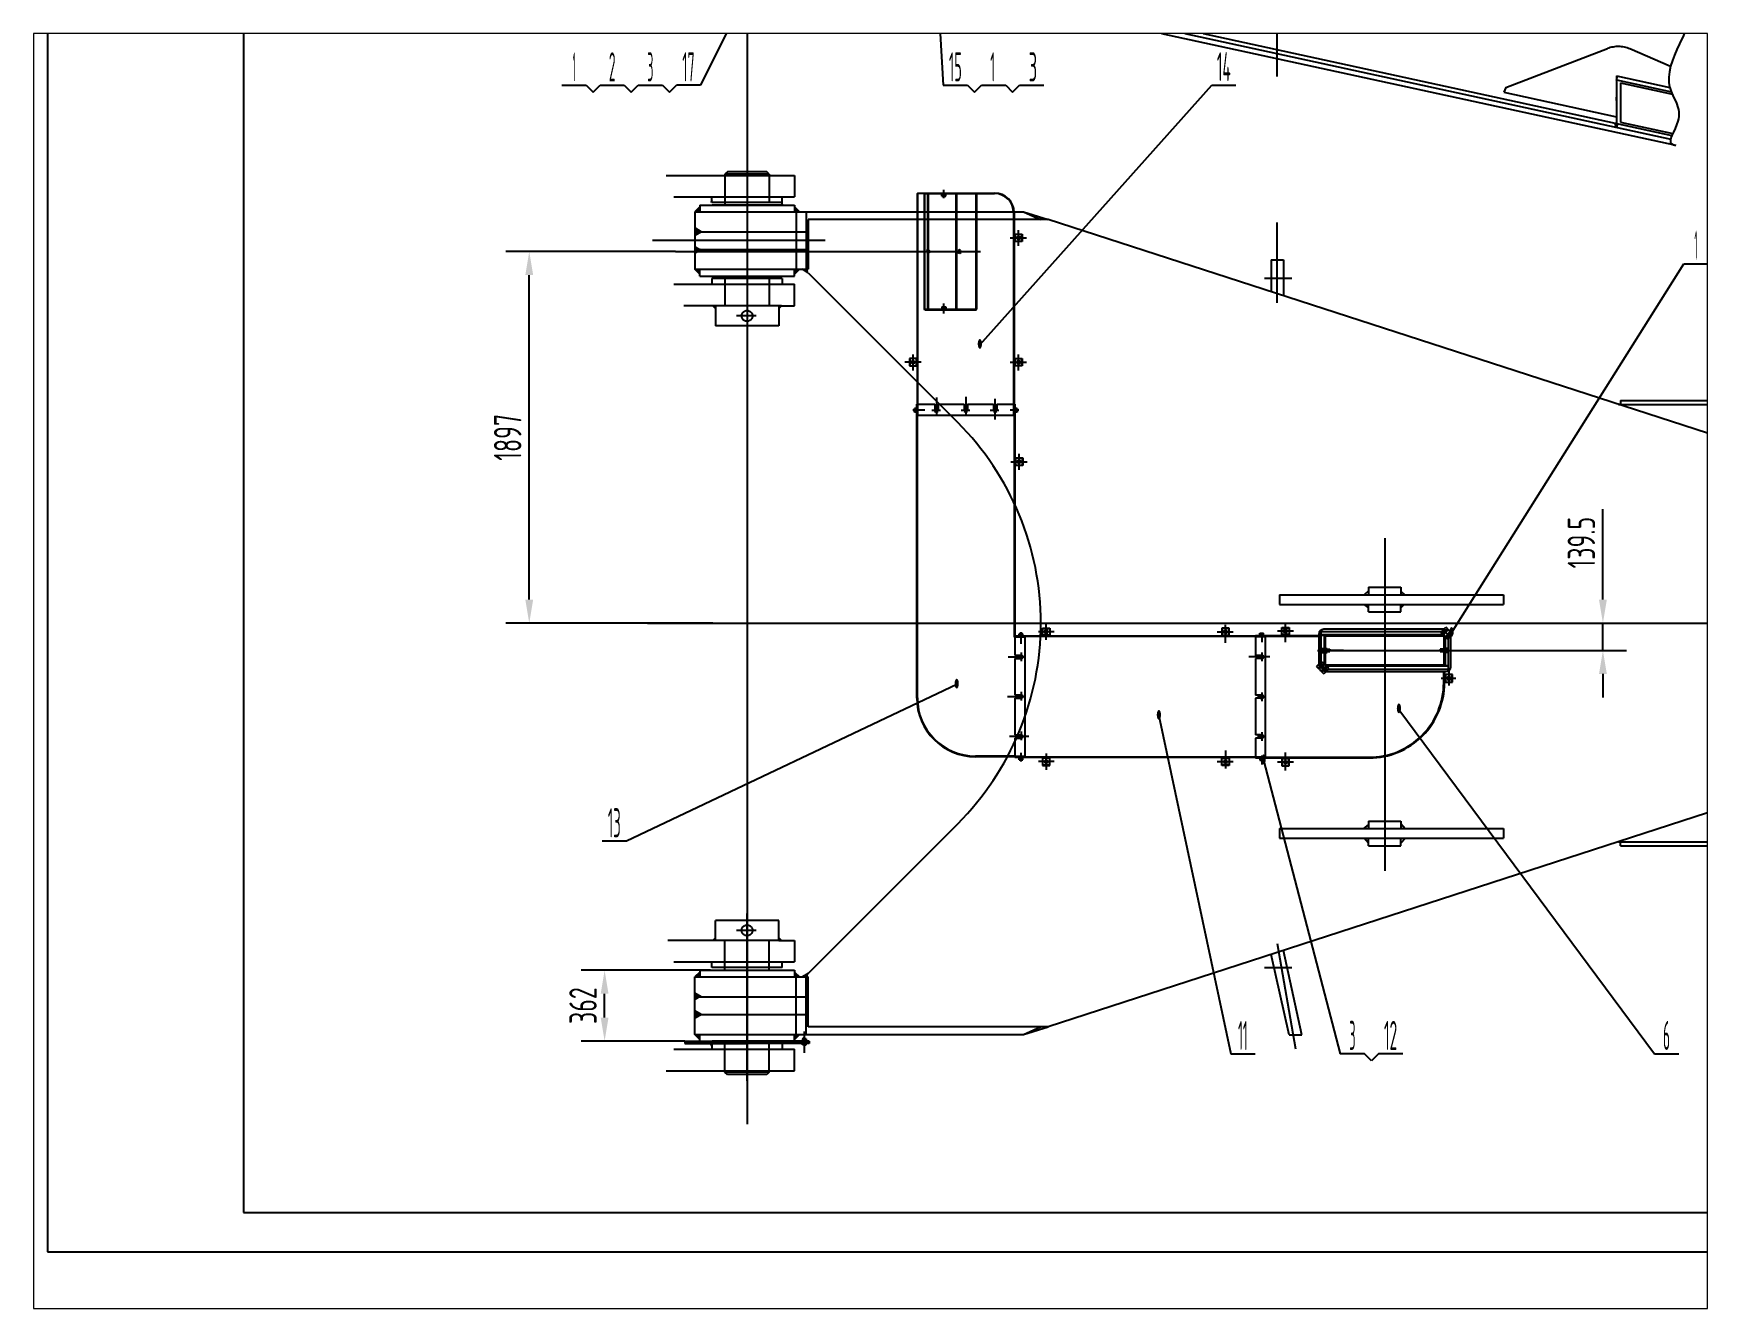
# Paper-space layout '\\M+5B2BC\\M+5BED62' of a CAD drawing. Header units: millimetres. Extents: x 27 to 240, y 20 to 183.
# The model-space entities are those that its viewports show. They can reach past a viewport. Long polylines and large blocks are cut down to what shows.
import ezdxf
from ezdxf.enums import TextEntityAlignment as Align

# ---------------------------------------------------------------- set-up
doc = ezdxf.new("R2010")
doc.units = ezdxf.units.MM
doc.header["$LTSCALE"] = 400
for name, pattern in [('F', [0.75, 0.5, -0.25]), ('G', [2, 1.25, -0.25, 0.25, -0.25]), ('K', [2.5, 1.25, -0.25, 0.25, -0.25, 0.25, -0.25])]:
    doc.linetypes.add(name, pattern=pattern)
for name, color, linetype in [('01', 7, 'Continuous'), ('02', 1, 'Continuous'), ('04', 2, 'F'), ('05', 4, 'G'), ('07', 6, 'K'), ('08', 1, 'Continuous'), ('11', 3, 'Continuous')]:
    doc.layers.add(name, color=color, linetype=linetype)
doc.styles.get("Standard").update_dxf_attribs({"font": 'isocp', "width": 0.707, "bigfont": 'intecad.shx'})
doc.dimstyles.new('INTE', dxfattribs={"dimscale": 40, "dimtxt": 3.5, "dimasz": 3, "dimexe": 3, "dimexo": 0, "dimgap": 1, "dimtad": 1, "dimdec": 3, "dimdsep": 46, "dimtxsty": 'Standard', "dimcen": 0, "dimclrd": 1, "dimclre": 1, "dimclrt": 3, "dimaunit": 1, "dimadec": 0, "dimazin": 0, "dimtfac": 1, "dimtdec": 3, "dimtmove": 0, "dimatfit": 0, "dimfxl": 0, "dimarcsym": 0})

psp = doc.layouts.new('\\M+5B2BC\\M+5BED62')

msp = doc.modelspace()

# ---------------------------------------------------------------- texts
at = {"layer": '02', "width": 0.605172}
for p, p2 in [((4745.615, 4608.5879), (4769.615, 4608.5879)), ((7152.7258, 3138.281), (7176.7258, 3138.281)), ((4627.5227, 2874.385), (4651.5227, 2874.385)), ((5659.1867, 2715.1406), (5683.1867, 2715.1406)), ((6884.0319, 2748.1899), (6908.0319, 2748.1899)), ((6193.7298, 2488.195), (6217.7298, 2488.195))]:
    msp.add_text('\\M+5A1F1', height=40, dxfattribs=at).set_placement(p, p2, align=Align.FIT)
at = {"layer": '11'}
for s, height, width, p, p2 in [('1', 148.4924, 0.269333, (2679.7244, 5973.6145), (2693.7223, 5973.6145)), ('2', 148.4924, 0.375062, (2864.4457, 5973.6145), (2898.4223, 5973.6145)), ('3', 148.4924, 0.351791, (3060.6973, 5973.6145), (3091.5921, 5973.6145)), ('17', 148.49242, 0.404, (3239.3601, 5973.6145), (3302.3506, 5973.6145)), ('15', 148.49242, 0.406555, (4599.9799, 5973.6145), (4665.8694, 5973.6145)), ('1', 148.4924, 0.483505, (4810.647, 5973.6145), (4835.7759, 5973.6145)), ('3', 148.4924, 0.49162, (5006.8986, 5973.6145), (5050.0734, 5973.6145)), ('14', 148.49242, 0.409855, (5967.5272, 5974.5976), (6037.5166, 5974.5976)), ('1', 148.4924, 0.269333, (8404.5459, 5063.1735), (8418.5438, 5063.1735)), ('13', 148.49242, 0.406555, (2859.2679, 2114.9601), (2925.1574, 2114.9601)), ('11', 148.49242, 0.388157, (6075.4018, 1029.5504), (6124.3944, 1029.5504)), ('3', 148.4924, 0.351791, (6643.4297, 1029.5504), (6674.3245, 1029.5504)), ('12', 148.49242, 0.407643, (6819.9908, 1029.5504), (6887.1848, 1029.5504)), ('6', 148.4924, 0.400463, (8243.8724, 1029.5504), (8279.5285, 1029.5504))]:
    msp.add_text(s, height=height, dxfattribs=dict(at, width=width)).set_placement(p, p2, align=Align.FIT)

# ---------------------------------------------------------------- blocks, each defined once
blk = doc.blocks.new('WRE')
at = {"layer": '01'}
for p, q in [((1858.9, 817.9), (1854.3, 809.9)), ((1854.3, 809.9), (1858.9, 801.9)), ((1863.1, 817.9), (1858.9, 817.9)), ((1858.9, 801.9), (1863.1, 801.9)), ((1863.1, 817.9), (1867.2, 817.9)), ((1867.2, 801.9), (1863.1, 801.9)), ((1867.2, 817.9), (1871.9, 809.9)), ((1871.9, 809.9), (1867.2, 801.9))]:
    blk.add_line(p, q, dxfattribs=at)
blk = doc.blocks.new('*D104')
at = {"layer": '08', "color": 1, "lineweight": -2}
for p, q in [((3383.2, 1436.9), (2722.8, 1436.9)), ((2842.8, 1194.9), (2842.8, 1316.9)), ((3252.3, 1074.9), (2722.8, 1074.9))]:
    blk.add_line(p, q, dxfattribs=at)
at = {"layer": '08', "color": 1}
for points in [[(2822.8, 1316.9), (2862.8, 1316.9), (2842.8, 1436.9)], [(2822.8, 1194.9), (2862.8, 1194.9), (2842.8, 1074.9)]]:
    blk.add_solid(points, dxfattribs=at)
at = {"layer": 'Defpoints', "color": 0}
for p in [(2842.8, 1436.9), (3383.2, 1436.9), (3252.3, 1074.9)]:
    blk.add_point(p, dxfattribs=at)
at = {"layer": '08', "color": 3, "insert": (2732.7, 1255.9), "char_height": 140, "attachment_point": 5, "rotation": 90}
blk.add_mtext('362', dxfattribs=at)
blk = doc.blocks.new('dfgd')
at = {"layer": '07', "linetype": 'K', "ltscale": 2}
h = blk.add_hatch(color=6, dxfattribs=at)
h.paths.add_polyline_path([(8593.7, 9769.6), (8590.7, 9769.6), (8593.7, 9773.7)])
h.paths.add_polyline_path([(8679.7, 9769.6), (8676.7, 9769.6), (8676.7, 9773.6)])
for points in [[(8590.7, 9564.3), (8590.7, 9569), (8585.2, 9562.3, -0.089698)], [(8679.7, 9564.3, -0.089698), (8685.2, 9562.3), (8679.7, 9569)], [(8688.1, 9482.6), (8702.9, 9468.6), (8688.1, 9468.6)], [(7403.7, 9337.8), (7378.7, 9317.6), (7403.7, 9317.6)], [(7632.2, 9342.6), (7629.7, 9342.6), (7619.7, 9332.6), (7619.7, 9317.6), (7646, 9317.6)], [(8420.7, 9367.6), (8420.7, 9392.6), (8397, 9367.6)], [(8445.7, 9317.6), (8445.7, 9337.8), (8470.7, 9317.6)], [(7403.7, 9244.7), (7403.7, 9272.6), (7379, 9272.6)], [(7428.7, 9244.7), (7428.7, 9272.6), (7453.4, 9272.6)], [(8420.7, 9244.7), (8420.7, 9272.6), (8396, 9272.6)], [(7447.5, 9007.4), (7443.5, 9003), (7448, 8998.9)], [(8694.1, 9007.7), (8690.1, 9003.2), (8694.5, 8999.2)], [(7401.4, 8956.1), (7405.4, 8960.6), (7400.9, 8964.6)], [(4981.8, 8834.6), (4972.8, 8834.6), (4972.8, 8809.6), (4981.8, 8809.6)], [(4993.5, 8834.6), (4981.8, 8834.6), (4981.8, 8809.6)], [(7388.2, 8859.6), (7283.8, 8834.6), (7388.2, 8834.6)], [(8531.2, 8859.6), (8531.2, 8834.6), (8636.8, 8834.6)], [(4994, 7785), (4981.8, 7787.7), (4972.8, 7783.6)], [(6245.8, 7512.9), (6219.9, 7518.6), (6242.2, 7496.6)], [(9111.6, 6910.5), (9098.4, 6913.4), (9107.4, 6891)]]:
    blk.add_hatch(color=6, dxfattribs=at).paths.add_polyline_path(points)
h = blk.add_hatch(color=6, dxfattribs=at)
h.paths.add_polyline_path([(8623.7, 9417.6), (8620.5, 9427.4), (8610.7, 9417.6)])
h.paths.add_polyline_path([(8498.9, 9427.4), (8495.7, 9417.6), (8508.7, 9417.6)])
h = blk.add_hatch(color=6, dxfattribs=at)
h.paths.add_polyline_path([(8750.7, 9417.6), (8737.7, 9431.6), (8737.7, 9417.6)])
h.paths.add_polyline_path([(8750.7, 9367.6), (8737.7, 9367.6), (8737.7, 9355.6)])
h = blk.add_hatch(color=6, dxfattribs=at)
h.paths.add_polyline_path([(8208.1, 9317.6), (8229.7, 9317.6), (8229.7, 9332.6), (8219.7, 9342.6), (8217.3, 9342.6)])
h.paths.add_polyline_path([(8229.7, 9332.6), (8229.7, 9342.6), (8219.7, 9342.6)], flags=17)
h = blk.add_hatch(color=6, dxfattribs=at)
h.paths.add_polyline_path([(8657.8, 9367.6), (8641.7, 9367.6), (8641.7, 9347.6)])
h.paths.add_polyline_path([(8468.7, 9367.6), (8445.7, 9367.6), (8445.7, 9345.1), (8445.7, 9342.6)])
h = blk.add_hatch(color=6, dxfattribs=at)
h.paths.add_polyline_path([(8445.7, 9342.6), (8445.7, 9317.6), (8470.7, 9317.6)])
h.paths.add_polyline_path([(8470.7, 9272.6), (8445.7, 9272.6), (8445.7, 9247.6)])
h = blk.add_hatch(color=6, dxfattribs=at)
h.paths.add_polyline_path([(4994, 7785), (4972.8, 7783.6), (4978.2, 7808.9), (4986, 7807.2), (4986, 7807.2)])
h.paths.add_polyline_path([(4981.8, 7787.7), (4994, 7785), (4986, 7807.2)])
at = {"layer": '01', "ltscale": 2}
for p, q in [((8927.4, 9958.4), (8933.6, 9965.3)), ((8930.2, 9949.6), (8927.4, 9958.4)), ((8934.4, 9948.7), (8930.2, 9949.6)), ((8933.6, 9965.3), (8937.7, 9964.4)), ((8934.4, 9948.7), (8938.5, 9947.8)), ((8941.9, 9963.4), (8937.7, 9964.4)), ((8938.5, 9947.8), (8944.7, 9954.7)), ((8944.7, 9954.7), (8941.9, 9963.4)), ((8901.2, 9837.8), (8907.4, 9844.7)), ((8904.1, 9829), (8901.2, 9837.8)), ((8908.2, 9828.1), (8904.1, 9829)), ((8907.4, 9844.7), (8911.6, 9843.8)), ((8908.2, 9828.1), (8912.4, 9827.2)), ((8915.8, 9842.9), (8911.6, 9843.8)), ((8912.4, 9827.2), (8918.6, 9834.1)), ((8918.6, 9834.1), (8915.8, 9842.9))]:
    blk.add_line(p, q, dxfattribs=at)
at = {"layer": '02', "ltscale": 2}
blk.add_spline([(9365.3, 10007.1), (9249, 9737.9), (9289.4, 9483.8), (9204.1, 9317.1), (9269.8, 9134.3), (9259.8, 9088.1), (9259.8, 8834.6), (9286.3, 8583.1), (9308.7, 8478.7), (9181.9, 8301.6), (9211.8, 8128.6), (9226.7, 8054.1), (9383.2, 7852.9), (9420.5, 7659.2), (9480.1, 7487.9), (9428, 7316.5), (9379.6, 7093.8), (9420.5, 6921.6), (9394.7, 6802.9), (9409.6, 6799.7)], degree=3, dxfattribs=at)
at = {"layer": '04', "ltscale": 2}
for p, q in [((7619.7, 9317.6), (7619.7, 9222.1)), ((8229.7, 9317.6), (8229.7, 9222.1)), ((8229.7, 9304.6), (7619.7, 9304.6)), ((7619.7, 9222.1), (8229.7, 9222.1))]:
    blk.add_line(p, q, dxfattribs=at)
at = {"layer": '04', "color": 2, "linetype": 'F', "ltscale": 2}
for p, q in [((7639.4, 9254), (7621.6, 9254)), ((7623.5, 9304.6), (7623.5, 9222.1)), ((7634.3, 9264), (7623.5, 9264)), ((7634.3, 9260), (7623.5, 9260)), ((7634.3, 9248), (7623.5, 9248)), ((7634.3, 9244), (7623.5, 9244)), ((7634.3, 9264), (7634.3, 9244)), ((8214, 9254), (8226.9, 9254)), ((8215, 9244), (8215, 9264)), ((8215, 9264), (8225.8, 9264)), ((8215, 9260), (8225.8, 9260)), ((8215, 9248), (8225.8, 9248)), ((8215, 9244), (8225.8, 9244)), ((8225.8, 9304.6), (8225.8, 9222.1))]:
    blk.add_line(p, q, dxfattribs=at)
at = {"layer": '05', "color": 4, "linetype": 'G', "ltscale": 2}
for p, q in [((9352.7, 9989.3), (7969.5, 10289.1)), ((9154.3, 10102.6), (9124.5, 9965.3)), ((8923.9, 9814.3), (8799.6, 10007.4)), ((8767.7, 9848.1), (8960.7, 9972.4)), ((9254.7, 9064.1), (8679, 9188.9)), ((8929.2, 9064.3), (8959, 9201.7)), ((9240, 8997), (9269.8, 9134.3))]:
    blk.add_line(p, q, dxfattribs=at)
at = {"layer": '05', "ltscale": 2}
for p, q in [((8887.5, 10023.9), (8837.9, 9794.7)), ((8977.3, 9884.5), (8748.1, 9934.1)), ((8925.2, 9619.2), (8920.7, 9598.6)), ((9062, 9589.6), (9057.5, 9568.9)), ((9198.8, 9559.9), (9194.3, 9539.3)), ((7376.3, 7150.9), (7376.3, 8761.8)), ((6113.9, 8176.6), (6341.9, 8176.6))]:
    blk.add_line(p, q, dxfattribs=at)
at = {"layer": '05', "color": 142, "linetype": 'G', "ltscale": 2}
for p, q in [((7473.4, 9923.3), (8590.7, 9681.2)), ((7948.2, 9820.5), (7486.6, 9920.5)), ((8635.7, 9978.8), (8635.7, 8781.7)), ((7240.6, 9825.6), (8361.9, 9825.6)), ((8679.7, 9662), (9296.1, 9528.4)), ((8679.7, 9661.9), (9296.1, 9528.4))]:
    blk.add_line(p, q, dxfattribs=at)
at = {"layer": '05', "color": 4, "linetype": 'G', "ltscale": 2}
blk.add_circle((8862.7, 9909.3), 87.2, dxfattribs=at)
at = {"layer": '07', "color": 6, "linetype": 'K', "ltscale": 2}
for p, q in [((7690.1, 10234.1), (7654.3, 10345.5)), ((8037.2, 10344.7), (8007.4, 10207.4)), ((7893.7, 10275.2), (7893.1, 10272.4)), ((7911.7, 10268.4), (7893.1, 10272.4)), ((7901.6, 10278.7), (7900.6, 10273.8)), ((7900.6, 10273.8), (7905, 10272.9)), ((7901.6, 10278.7), (7906, 10277.8)), ((7905, 10272.9), (7906, 10277.8)), ((7905, 10272.9), (8667.8, 10107.6)), ((8667.8, 10107.6), (7905, 10272.9)), ((7915.5, 10321.3), (7906, 10277.8)), ((8668.8, 10112.5), (7906, 10277.8)), ((7912.3, 10271.3), (7911.7, 10268.4)), ((7915.5, 10321.3), (9365.3, 10007.1)), ((8335.3, 10280.1), (8305.5, 10142.8)), ((7589.4, 10197), (7598.4, 10195)), ((7672.4, 10231.2), (8322.2, 10090.4)), ((7682.9, 10241.7), (8317.3, 10104.2)), ((8633.3, 10215.5), (8603.6, 10078.2)), ((8831.7, 10172.5), (8802, 10035.2)), ((7454.2, 10034.4), (7360.1, 10082.9)), ((7522.2, 10133.8), (7970.4, 10036.7)), ((8670.1, 10118.2), (8595.6, 9774.6)), ((8716.4, 10147.7), (8635.5, 9774.6)), ((8722.2, 10146.4), (8641.6, 9774.6)), ((8722.2, 10146.4), (8641.6, 9774.6)), ((8728.1, 10145.2), (8647.8, 9774.6)), ((8716, 10147.8), (8670.1, 10118.2)), ((8758, 10099.2), (8679.7, 9737.7)), ((8683.6, 10097), (8733.7, 10086.1)), ((8708.2, 10110), (8719.9, 10107.4)), ((8712.8, 10102.9), (8722.2, 10146.4)), ((8728.5, 10145.1), (8758, 10099.2)), ((9334.3, 9963.1), (8755.7, 10088.5)), ((8755.7, 10088.5), (9334.3, 9963.1)), ((9337.4, 9967.6), (8756.8, 10093.4)), ((7982.7, 9981.8), (7922.7, 9994.8)), ((7942.2, 10000.8), (7932.7, 9956.9)), ((7954, 10008.2), (7938.8, 9937.8)), ((7947.4, 9997.7), (7941.2, 9990.8)), ((7981.3, 9992.4), (7942.2, 10000.8)), ((7952, 9998.7), (7942.4, 9954.7)), ((7951.5, 9996.8), (7947.4, 9997.7)), ((7947.8, 9979.3), (7951.8, 9998.1)), ((7948, 9933.1), (7968.9, 10029.8)), ((7948.2, 9981.1), (7951.5, 9996.8)), ((7951.5, 9996.8), (7955.7, 9995.9)), ((7955.7, 9995.9), (7958.5, 9987.1)), ((7970.4, 10036.7), (8418.7, 9939.5)), ((8374.6, 10026.8), (8383.6, 10024.9)), ((7402.4, 9938.7), (7298.8, 9961.2)), ((7342.6, 9957.8), (7340.1, 9946.1)), ((7378.2, 9937.9), (7340.1, 9946.1)), ((7341.3, 9952), (7385.3, 9942.5)), ((7380.7, 9949.6), (7342.6, 9957.8)), ((7362.8, 9961.6), (7357, 9934.7)), ((7370.3, 9901.7), (7378.2, 9937.9)), ((7394.8, 9986.4), (7375.8, 9898.5)), ((7388.5, 9985.7), (7380.7, 9949.6)), ((7388.2, 9932.1), (7383.3, 9933.2)), ((7392.2, 9950.7), (7387.3, 9951.7)), ((7526.1, 9902.7), (7388.2, 9932.6)), ((7399, 9992.1), (7390.9, 9987.3)), ((7394.8, 9986.4), (7390.9, 9987.3)), ((7529.9, 9920.3), (7392, 9950.2)), ((7846.5, 9910.6), (8002.9, 9910.6)), ((7850.1, 9913.8), (7999.3, 9913.8)), ((7977.4, 9957.4), (7917.4, 9970.4)), ((7932.7, 9956.9), (7971.8, 9948.4)), ((7934.1, 9966.8), (7954.6, 9962.3)), ((7942.1, 9973.2), (7935.9, 9966.4)), ((7935.9, 9966.4), (7938.7, 9957.6)), ((7952.4, 9962.8), (7936.7, 9966.2)), ((7951.4, 9963), (7937.2, 9966.1)), ((7938.7, 9957.6), (7942.9, 9956.7)), ((7939.4, 9991.2), (7959.9, 9986.8)), ((7941.2, 9990.8), (7944, 9982)), ((7957.7, 9987.2), (7942, 9990.6)), ((7957.7, 9987.2), (7942, 9990.6)), ((7946.3, 9972.3), (7942.1, 9973.2)), ((7956.7, 9987.5), (7942.5, 9990.5)), ((7956.7, 9987.5), (7942.5, 9990.5)), ((7942.5, 9954.9), (7946.5, 9973.6)), ((7942.9, 9956.7), (7946.3, 9972.3)), ((7947, 9955.8), (7942.9, 9956.7)), ((7944, 9982), (7948.2, 9981.1)), ((7946.3, 9972.3), (7950.4, 9971.4)), ((7953.2, 9962.6), (7947, 9955.8)), ((7952.3, 9980.2), (7948.2, 9981.1)), ((7950.4, 9971.4), (7953.2, 9962.6)), ((7958.5, 9987.1), (7952.3, 9980.2)), ((7971.8, 9948.4), (7981.3, 9992.4)), ((8655, 9965.1), (8705.1, 9954.2)), ((8806.8, 9984.5), (8813, 9991.4)), ((8809.6, 9975.8), (8806.8, 9984.5)), ((8813.8, 9974.8), (8809.6, 9975.8)), ((8813, 9991.4), (8817.2, 9990.5)), ((8813.8, 9974.8), (8817.9, 9973.9)), ((8821.3, 9989.6), (8817.2, 9990.5)), ((8817.9, 9973.9), (8824.1, 9980.8)), ((8824.1, 9980.8), (8821.3, 9989.6)), ((7410, 9830.2), (7304.2, 9825.1)), ((7375.8, 9898.5), (7371.9, 9899.3)), ((7375.8, 9898.5), (7371.9, 9899.3)), ((7377.3, 9891.6), (7371.9, 9899.3)), ((8271.6, 9825.6), (7594.7, 9825.6)), ((7836.7, 9806.9), (7836.7, 9841.3)), ((7901.1, 9830.7), (8362.8, 9730.6)), ((7906.7, 9899.5), (7906.7, 9889.1)), ((7907.2, 9900), (7942.2, 9900)), ((7981.3, 9792.9), (7924.7, 9825.6)), ((7942.7, 9899.5), (7942.7, 9889.1)), ((8012.7, 9806.9), (8012.7, 9841.3)), ((8624.2, 9834.6), (8681.4, 9822.2)), ((8780.6, 9864), (8786.9, 9870.8)), ((8783.5, 9855.2), (8780.6, 9864)), ((8787.6, 9854.3), (8783.5, 9855.2)), ((8786.9, 9870.8), (8791, 9869.9)), ((8787.6, 9854.3), (8791.8, 9853.4)), ((8795.2, 9869), (8791, 9869.9)), ((8791.8, 9853.4), (8798, 9860.2)), ((8798, 9860.2), (8795.2, 9869)), ((7979.7, 9773), (7970.7, 9778.2)), ((7997.9, 9803.5), (7980.4, 9773.2)), ((7997.7, 9804.2), (7988.7, 9809.4)), ((8323.3, 9748.4), (8590.7, 9690.4)), ((8593.7, 9773.7), (8590.7, 9769.6)), ((8590.7, 9564.3), (8590.7, 9769.6)), ((8590.7, 9769.6), (8679.7, 9769.6)), ((8593.7, 9774.6), (8676.7, 9774.6)), ((8593.7, 9769.6), (8593.7, 9774.6)), ((8676.7, 9769.6), (8676.7, 9774.6)), ((8676.7, 9773.6), (8679.7, 9769.6)), ((8679.7, 9564.4), (8679.7, 9769.6)), ((7430.7, 9711.6), (7878.9, 9614.5)), ((7912.8, 9659.3), (7852.9, 9672.3)), ((7918.1, 9683.7), (7858.1, 9696.7)), ((7868.1, 9658.8), (7877.6, 9702.8)), ((7907.2, 9650.3), (7868.1, 9658.8)), ((7891.3, 9718.7), (7869.2, 9616.8)), ((7869.5, 9668.7), (7890, 9664.2)), ((7871.3, 9668.3), (7877.5, 9675.1)), ((7874.1, 9659.5), (7871.3, 9668.3)), ((7887.8, 9664.7), (7872.1, 9668.1)), ((7887.8, 9664.7), (7872.1, 9668.1)), ((7886.8, 9664.9), (7872.6, 9668)), ((7886.8, 9664.9), (7872.6, 9668)), ((7878.3, 9658.6), (7874.1, 9659.5)), ((7874.8, 9693.1), (7895.3, 9688.7)), ((7876.6, 9692.7), (7882.8, 9699.6)), ((7879.4, 9683.9), (7876.6, 9692.7)), ((7893.1, 9689.2), (7877.4, 9692.6)), ((7877.5, 9675.1), (7881.7, 9674.2)), ((7877.6, 9702.8), (7916.7, 9694.3)), ((7877.8, 9656.7), (7887.4, 9700.6)), ((7892.1, 9689.4), (7877.9, 9692.4)), ((7882, 9676.1), (7878, 9657.3)), ((7881.7, 9674.2), (7878.3, 9658.6)), ((7878.3, 9658.6), (7882.4, 9657.7)), ((7883.6, 9683), (7879.4, 9683.9)), ((7901.4, 9718.1), (7880.4, 9621.3)), ((7885.8, 9673.3), (7881.7, 9674.2)), ((7882.4, 9657.7), (7888.6, 9664.5)), ((7882.8, 9699.6), (7886.9, 9698.7)), ((7887.3, 9700.5), (7883.3, 9681.7)), ((7886.9, 9698.7), (7883.6, 9683)), ((7883.6, 9683), (7887.7, 9682.1)), ((7888.6, 9664.5), (7885.8, 9673.3)), ((7891.1, 9697.8), (7886.9, 9698.7)), ((7887.7, 9682.1), (7893.9, 9689)), ((7893.9, 9689), (7891.1, 9697.8)), ((7916.7, 9694.3), (7907.2, 9650.3)), ((8319.5, 9730.8), (8590.7, 9672)), ((8679.7, 9708), (9290.4, 9575.6)), ((8679.7, 9668.1), (9296, 9534.5)), ((8679.7, 9655.8), (9296.1, 9522.2)), ((7582.6, 9618.2), (7464.2, 9468.3)), ((7878.9, 9614.5), (8327.2, 9517.3)), ((8266.7, 9618.2), (8385.2, 9468.3)), ((8590.7, 9569), (8585.2, 9562.3)), ((8679.7, 9615.9), (9289.4, 9483.8)), ((8788.4, 9648.9), (8783.9, 9628.2)), ((7542, 9550.8), (7463.4, 9464.2)), ((7527.1, 9560.8), (8177, 9419.9)), ((7532.3, 9546.8), (8166.7, 9409.4)), ((8498.9, 9427.4), (8516.9, 9483.5)), ((8559.7, 9536.3), (8559.7, 9398.7)), ((8582.8, 9536.6), (8582.8, 9560.5)), ((8583.2, 9526.3), (8583.2, 9507.9)), ((8677.6, 9564.6), (8592.8, 9564.6)), ((8592.8, 9532.6), (8677.7, 9532.6)), ((8620.5, 9427.4), (8602.5, 9483.5)), ((8603.2, 9532.6), (8603.2, 9564.6)), ((8603.7, 9479.7), (8603.7, 9532.6)), ((8667.2, 9532.6), (8667.2, 9564.6)), ((8667.7, 9468.6), (8667.7, 9532.6)), ((8688.1, 9528.6), (8684.4, 9530.6)), ((8687.6, 9536.6), (8687.6, 9560.5)), ((8688.1, 9528.6), (8688.1, 9468.6)), ((8735.2, 9461.7), (8735.2, 9494.6)), ((8735.2, 9494.6), (8773.3, 9494.6)), ((8773.3, 9494.6), (8773.3, 9461.7)), ((7464.2, 9393), (7464.2, 9468.3)), ((7479.9, 9403), (7543.9, 9403)), ((7479.9, 9263), (7479.9, 9403)), ((7481.5, 9451), (7542.3, 9451)), ((7481.5, 9451), (7481.5, 9403)), ((7481.5, 9433), (7542.3, 9433)), ((7493.9, 9462.6), (7529.9, 9462.6)), ((7493.9, 9462.6), (7493.9, 9403)), ((7511.9, 9247), (7511.9, 9466.1)), ((7529.9, 9462.6), (7529.9, 9403)), ((7542.3, 9451), (7542.3, 9403)), ((7543.9, 9403), (7543.9, 9263)), ((8085.5, 9342.6), (7716.1, 9422.6)), ((8109.1, 9342.6), (7721.6, 9426.5)), ((7721.6, 9426.5), (8109.1, 9342.6)), ((7812.2, 9306.4), (7841.9, 9443.8)), ((8250.9, 9456.1), (8259.9, 9454.1)), ((8305.5, 9403), (8305.5, 9263)), ((8369.5, 9403), (8305.5, 9403)), ((8367.9, 9451), (8307.1, 9451)), ((8307.1, 9451), (8307.1, 9403)), ((8307.1, 9433), (8367.9, 9433)), ((8319.5, 9462.6), (8355.5, 9462.6)), ((8319.5, 9462.6), (8319.5, 9403)), ((8355.5, 9462.6), (8355.5, 9403)), ((8367.9, 9451), (8367.9, 9403)), ((8369.5, 9263), (8369.5, 9403)), ((8385.2, 9393), (8385.2, 9468.3)), ((8420.7, 9367.6), (8420.7, 9417.6)), ((8420.7, 9417.6), (8750.7, 9417.6)), ((8626.4, 9469.6), (8492.9, 9469.6)), ((8508.7, 9417.6), (8498.9, 9427.4)), ((8721.7, 9468.6), (8607.3, 9468.6)), ((8619.1, 9431.6), (8737.7, 9431.6)), ((8721.7, 9468.6), (8721.7, 9431.6)), ((8721.7, 9461.7), (8748.8, 9461.7)), ((8748.8, 9438.4), (8721.7, 9438.4)), ((8737.7, 9431.6), (8750.7, 9417.6)), ((8737.7, 9431.6), (8737.7, 9417.6)), ((8748.8, 9461.7), (8748.8, 9438.4)), ((8773.3, 9461.7), (8748.8, 9461.7)), ((8750.7, 9367.6), (8750.7, 9417.6)), ((7378.7, 9317.6), (7403.7, 9337.8)), ((7378.7, 9272.6), (7378.7, 9317.6)), ((7378.7, 9317.6), (7479.9, 9317.6)), ((7403.7, 9367.6), (7464.2, 9367.6)), ((7403.7, 9317.6), (7403.7, 9367.6)), ((7464.2, 9342.6), (7464.2, 9393)), ((7464.2, 9393), (7479.9, 9393)), ((7464.2, 9342.6), (7479.9, 9342.6)), ((7490.3, 9371), (7533.1, 9371)), ((7490.5, 9371), (7531.4, 9371)), ((7502.3, 9389), (7491.9, 9371)), ((7491.9, 9371), (7502.3, 9353)), ((7511.9, 9389), (7502.3, 9389)), ((7502.3, 9353), (7511.9, 9353)), ((7511.9, 9351.3), (7511.9, 9391.5)), ((7511.9, 9389), (7521.5, 9389)), ((7521.5, 9353), (7511.9, 9353)), ((7521.5, 9389), (7531.9, 9371)), ((7531.9, 9371), (7521.5, 9353)), ((7543.9, 9342.6), (8305.5, 9342.6)), ((7543.9, 9317.6), (8305.5, 9317.6)), ((7619.7, 9332.6), (7629.7, 9342.6)), ((7632.2, 9342.6), (7646, 9317.6)), ((7673.1, 9388), (7882.2, 9342.6)), ((8229.7, 9332.6), (8219.7, 9342.6)), ((8359, 9371), (8316.3, 9371)), ((8327.9, 9389), (8317.5, 9371)), ((8317.5, 9371), (8327.9, 9353)), ((8358.9, 9371), (8317.9, 9371)), ((8337.5, 9389), (8327.9, 9389)), ((8327.9, 9353), (8337.5, 9353)), ((8337.5, 9351.3), (8337.5, 9391.5)), ((8337.5, 9389), (8347.1, 9389)), ((8347.1, 9353), (8337.5, 9353)), ((8347.1, 9389), (8357.5, 9371)), ((8357.5, 9371), (8347.1, 9353)), ((8385.2, 9393), (8369.5, 9393)), ((8369.5, 9342.6), (8385.2, 9342.6)), ((8369.5, 9317.6), (8470.7, 9317.6)), ((8385.2, 9393), (8385.2, 9342.6)), ((8445.7, 9367.6), (8385.2, 9367.6)), ((8420.7, 9392.6), (8397, 9367.6)), ((8445.7, 9317.6), (8445.7, 9394.1)), ((8445.7, 9394.1), (8641.7, 9394.1)), ((8468.7, 9367.6), (8445.7, 9342.6)), ((8445.7, 9342.6), (8470.7, 9317.6)), ((8641.7, 9343.1), (8469.7, 9146.1)), ((8470.7, 9272.6), (8470.7, 9317.6)), ((8611.4, 9308.4), (8660.8, 9323.6)), ((8617.7, 9315.6), (8711.2, 9315.6)), ((8721.7, 9323.6), (8624.7, 9323.6)), ((8641.7, 9394.1), (8641.7, 9343.1)), ((8641.7, 9367.6), (8750.7, 9367.6)), ((8641.7, 9355.6), (8737.7, 9355.6)), ((8667.7, 9315.6), (8667.7, 9232.6)), ((8688.1, 9311.5), (8688.1, 9268.6)), ((8711.2, 9315.6), (8711.2, 9323.6)), ((8721.7, 9355.6), (8721.7, 9323.6)), ((8722.7, 9355.1), (8722.7, 9342.6)), ((8750.7, 9367.6), (8737.7, 9355.6)), ((8737.7, 9355.6), (8737.7, 9367.6)), ((7378.7, 9272.6), (8305.5, 9272.6)), ((7403.7, 9120.6), (7403.7, 9272.6)), ((7428.7, 9272.6), (7428.7, 9120.6)), ((7543.9, 9263), (7479.9, 9263)), ((8305.5, 9263), (8369.5, 9263)), ((8369.5, 9272.6), (8470.7, 9272.6)), ((8396, 9272.6), (8420.7, 9244.7)), ((8420.7, 9272.6), (8420.7, 9120.6)), ((8445.7, 9247.6), (8470.7, 9272.6)), ((8445.7, 9120.6), (8445.7, 9272.6)), ((8601.3, 9230.8), (8552.8, 9241.3)), ((8556.6, 9245.6), (8583.2, 9239.8)), ((8583.2, 9276.1), (8583.2, 9268.6)), ((8583.2, 9260.5), (8583.2, 9236.6)), ((8592.1, 9264.6), (8679.3, 9264.6)), ((8678.1, 9232.6), (8593.3, 9232.6)), ((8601.3, 9232.6), (8601.3, 9221.1)), ((8603.7, 9299.5), (8603.7, 9232.6)), ((8670.1, 9232.6), (8670.1, 9221.1)), ((8688.1, 9260.5), (8688.1, 9236.6)), ((8445.7, 9146.1), (8469.7, 9146.1)), ((8603.7, 9221.1), (8589.9, 9213.9)), ((8589.9, 9213.9), (8602.4, 9207.8)), ((8589.9, 9213.9), (8681.5, 9213.9)), ((8602.4, 9207.8), (8589.9, 9200.7)), ((8589.9, 9200.7), (8602.4, 9194.6)), ((8589.9, 9200.7), (8681.5, 9200.7)), ((8602.4, 9194.6), (8589.9, 9187.4)), ((8589.9, 9187.4), (8602.4, 9181.4)), ((8589.9, 9187.4), (8681.5, 9187.4)), ((8602.4, 9181.4), (8589.9, 9174.2)), ((8589.9, 9174.2), (8602.4, 9168.2)), ((8589.9, 9174.2), (8681.5, 9174.2)), ((8602.4, 9168.2), (8589.9, 9161)), ((8589.9, 9161), (8602.4, 9154.9)), ((8589.9, 9161), (8681.5, 9161)), ((8602.4, 9154.9), (8589.9, 9147.8)), ((8589.9, 9147.8), (8602.4, 9141.7)), ((8589.9, 9147.8), (8681.5, 9147.8)), ((8602.4, 9141.7), (8589.9, 9134.5)), ((8601.3, 9221.1), (8670.1, 9221.1)), ((8669, 9207.8), (8602.4, 9207.8)), ((8669, 9194.6), (8602.4, 9194.6)), ((8669, 9181.4), (8602.4, 9181.4)), ((8669, 9168.2), (8602.4, 9168.2)), ((8669, 9154.9), (8602.4, 9154.9)), ((8669, 9141.7), (8602.4, 9141.7)), ((8667.7, 9221.1), (8681.5, 9213.9)), ((8681.5, 9213.9), (8669, 9207.8)), ((8669, 9207.8), (8681.5, 9200.7)), ((8681.5, 9200.7), (8669, 9194.6)), ((8669, 9194.6), (8681.5, 9187.4)), ((8681.5, 9187.4), (8669, 9181.4)), ((8669, 9181.4), (8681.5, 9174.2)), ((8681.5, 9174.2), (8669, 9168.2)), ((8669, 9168.2), (8681.5, 9161)), ((8681.5, 9161), (8669, 9154.9)), ((8669, 9154.9), (8681.5, 9147.8)), ((8681.5, 9147.8), (8669, 9141.7)), ((8669, 9141.7), (8681.5, 9134.5)), ((8670.1, 9221), (9261, 9092.9)), ((9261, 9092.9), (8670.1, 9221)), ((8672.4, 9169.8), (8716.4, 9160.3)), ((8677.8, 9083.8), (8733.1, 9145.2)), ((9259.8, 9088.1), (8680.8, 9213.5)), ((8824.9, 9182.3), (8700.7, 9209.2)), ((8700.7, 9209.2), (8724.4, 9135.5)), ((8900.1, 9166), (8724.6, 9204.1)), ((8786.8, 9148), (8733.1, 9145.2)), ((8786.8, 9148), (8805.3, 9131.3)), ((8824.9, 9182.3), (8790.6, 9144.6)), ((8832.3, 9175.6), (8798, 9137.9)), ((8801.6, 9141.8), (9251.8, 9044.3)), ((8832.3, 9175.6), (8824.9, 9182.3)), ((7384, 9031), (7453.1, 9107.7)), ((7388.2, 8859.6), (7885.1, 9068.6)), ((7390, 8943.5), (7510.6, 9077.4)), ((7403.7, 9120.6), (7428.7, 9120.6)), ((7428.7, 9120.6), (7877.1, 8884.3)), ((8531.2, 8859.6), (7960, 9070.3)), ((8420.7, 9120.6), (7972.3, 8884.3)), ((8445.7, 9120.6), (8420.7, 9120.6)), ((8589.9, 9134.5), (8602.4, 9128.5)), ((8589.9, 9134.5), (8681.5, 9134.5)), ((8602.4, 9128.5), (8589.9, 9121.3)), ((8589.9, 9121.3), (8602.4, 9115.3)), ((8589.9, 9121.3), (8681.5, 9121.3)), ((8602.4, 9115.3), (8589.9, 9108.1)), ((8589.9, 9108.1), (8602.4, 9102.1)), ((8589.9, 9108.1), (8681.5, 9108.1)), ((8602.4, 9102.1), (8589.9, 9094.9)), ((8589.9, 9094.9), (8602.4, 9088.8)), ((8589.9, 9094.9), (8681.5, 9094.9)), ((8602.4, 9088.8), (8589.9, 9081.6)), ((8589.9, 9081.6), (8602.4, 9075.6)), ((8589.9, 9081.6), (8681.5, 9081.6)), ((8602.4, 9075.6), (8589.9, 9068.4)), ((8589.9, 9068.4), (8602.4, 9062.4)), ((8589.9, 9068.4), (8681.5, 9068.4)), ((8602.4, 9062.4), (8589.9, 9055.2)), ((8589.9, 9055.2), (8602.4, 9049.2)), ((8589.9, 9055.2), (8681.5, 9055.2)), ((8669, 9128.5), (8602.4, 9128.5)), ((8669, 9115.3), (8602.4, 9115.3)), ((8669, 9102.1), (8602.4, 9102.1)), ((8669, 9088.8), (8602.4, 9088.8)), ((8602.4, 9075.6), (8669, 9075.6)), ((8602.4, 9062.4), (8669, 9062.4)), ((8681.5, 9134.5), (8669, 9128.5)), ((8669, 9128.5), (8681.5, 9121.3)), ((8681.5, 9121.3), (8669, 9115.3)), ((8669, 9115.3), (8681.5, 9108.1)), ((8681.5, 9108.1), (8669, 9102.1)), ((8669, 9102.1), (8681.5, 9094.9)), ((8681.5, 9094.9), (8669, 9088.8)), ((8669, 9088.8), (8681.5, 9081.6)), ((8681.5, 9081.6), (8669, 9075.6)), ((8669, 9075.6), (8681.5, 9068.4)), ((8681.5, 9068.4), (8669, 9062.4)), ((8669, 9062.4), (8681.5, 9055.2)), ((8681.5, 9055.2), (8669, 9049.2)), ((8682.8, 8995.2), (8805.3, 9131.3)), ((8752.6, 9127.6), (8795.8, 9088.7)), ((8755.3, 9125.2), (8801.1, 9083.9)), ((8780.4, 9102.5), (8756.4, 9124.3)), ((8780.4, 9102.6), (8756.4, 9124.2)), ((8780.6, 9102.4), (8758.4, 9122.4)), ((8764, 9117.4), (8789.6, 9094.3)), ((8776.6, 9091.9), (8772.9, 9095.2)), ((8774.9, 9090), (8783.6, 9099.7)), ((8786.7, 9079.3), (8774.9, 9090)), ((8778.3, 9093.7), (8793.1, 9080.4)), ((8790.1, 9083.1), (8778.3, 9093.7)), ((8779.9, 9103), (8781.9, 9097.7)), ((8781.7, 9105), (8783.6, 9099.7)), ((8796.2, 9088.3), (8782.9, 9100.4)), ((8792.4, 9109.4), (8783.6, 9099.7)), ((8795.4, 9089.1), (8786.7, 9079.3)), ((8790.7, 9107.5), (8786.9, 9110.8)), ((8789, 9105.6), (8803.8, 9092.3)), ((8800.8, 9095), (8789, 9105.6)), ((8794.2, 9081.6), (8791.2, 9084.3)), ((8804.2, 9098.8), (8792.4, 9109.4)), ((8793.1, 9080.4), (8798.5, 9086.3)), ((8795.4, 9089.1), (8804.2, 9098.8)), ((8803.8, 9092.3), (8798.5, 9086.3)), ((8802.8, 9091.1), (8799.7, 9093.8)), ((7443.5, 9003), (7383.3, 8936.1)), ((7384, 9031), (7386.8, 8977.3)), ((7405.4, 8960.6), (7386.8, 8977.3)), ((7451, 8996.3), (7397.4, 8936.8)), ((7451, 8996.3), (7443.5, 9003)), ((7447.5, 9007.4), (7448, 8998.9)), ((7640.8, 8974.6), (8239.8, 8974.6)), ((7740.1, 8974.6), (8079.8, 8974.6)), ((8495.7, 8859.6), (8571.9, 8977)), ((8578.7, 8985.8), (8578.7, 8992.6)), ((8585.3, 8992.6), (8578.7, 8992.6)), ((8602.4, 9049.2), (8589.9, 9042)), ((8589.9, 9042), (8602.4, 9035.9)), ((8589.9, 9042), (8681.5, 9042)), ((8602.4, 9035.9), (8589.9, 9028.8)), ((8589.9, 9028.8), (8602.4, 9022.7)), ((8589.9, 9028.8), (8681.5, 9028.8)), ((8602.4, 9022.7), (8589.9, 9015.5)), ((8589.9, 9015.5), (8602.4, 9009.5)), ((8589.9, 9015.5), (8681.5, 9015.5)), ((8602.4, 9049.2), (8669, 9049.2)), ((8602.4, 9035.9), (8669, 9035.9)), ((8602.4, 9022.7), (8669, 9022.7)), ((8602.4, 9009.5), (8618, 9009.5)), ((8602.4, 9009.5), (8602.4, 9003.9)), ((8669, 9009.5), (8653.3, 9009.5)), ((8669, 9049.2), (8681.5, 9042)), ((8681.5, 9042), (8669, 9035.9)), ((8669, 9035.9), (8681.5, 9028.8)), ((8681.5, 9028.8), (8669, 9022.7)), ((8669, 9022.7), (8681.5, 9015.5)), ((8681.5, 9015.5), (8669, 9009.5)), ((8690.1, 9003.2), (8682.8, 8995.2)), ((8692.7, 8992.6), (8686.1, 8992.6)), ((8697.5, 8996.5), (8690.1, 9003.2)), ((8697.5, 8996.5), (8692.7, 8991.2)), ((8692.7, 8985.8), (8692.7, 8992.6)), ((8694.1, 9007.7), (8694.5, 8999.2)), ((8775.7, 8859.6), (8699.4, 8977)), ((7387, 8919.3), (7318.2, 8842.8)), ((7383.3, 8936.1), (7442.8, 8882.5)), ((7393.7, 8926.7), (7387, 8919.3)), ((7387, 8919.3), (7432.6, 8878.2)), ((7393.7, 8926.7), (7442.8, 8882.5)), ((7397.4, 8936.8), (7453, 8886.8)), ((7406.5, 8884.1), (7447.7, 8929.9)), ((7429.3, 8909.4), (7409.3, 8887.2)), ((7414.3, 8892.7), (7437.4, 8918.4)), ((7424.2, 8919.4), (7420.8, 8915.7)), ((7432.9, 8933), (7422.3, 8921.2)), ((7422.3, 8921.2), (7432, 8912.4)), ((7426, 8917.8), (7439.4, 8932.6)), ((7436.7, 8929.6), (7426, 8917.8)), ((7426.7, 8910.5), (7432, 8912.4)), ((7428.6, 8908.7), (7434, 8910.7)), ((7443.3, 8925), (7431.3, 8911.6)), ((7441.7, 8903.7), (7432, 8912.4)), ((7442.6, 8924.2), (7432.9, 8933)), ((7439.8, 8905.4), (7436.4, 8901.7)), ((7440.6, 8931.6), (7437.9, 8928.5)), ((7437.9, 8907.1), (7451.3, 8921.9)), ((7448.6, 8918.9), (7437.9, 8907.1)), ((7439.4, 8932.6), (7445.4, 8927.3)), ((7452.4, 8915.5), (7441.7, 8903.7)), ((7442.6, 8924.2), (7452.4, 8915.5)), ((7451.3, 8921.9), (7445.4, 8927.3)), ((7450.1, 8923), (7447.4, 8920)), ((8788.2, 8935.6), (8483.2, 8935.6)), ((8559.4, 8941.3), (8546.6, 8934.1)), ((8553.5, 8921.9), (8546.6, 8934.1)), ((8563.1, 8927.3), (8553.5, 8921.9)), ((8570.9, 8942.6), (8564.3, 8942.6)), ((8570.9, 8928.6), (8568, 8928.6)), ((8570.9, 8954.6), (8570.9, 8916.6)), ((8570.9, 8954.6), (8584.9, 8954.6)), ((8570.9, 8916.6), (8584.9, 8916.6)), ((8584.9, 8954.6), (8584.9, 8916.6)), ((8584.9, 8942.6), (8686.5, 8942.6)), ((8686.5, 8928.6), (8584.9, 8928.6)), ((8686.5, 8954.6), (8686.5, 8916.6)), ((8700.5, 8954.6), (8686.5, 8954.6)), ((8700.5, 8916.6), (8686.5, 8916.6)), ((8700.5, 8954.6), (8700.5, 8916.6)), ((8700.5, 8942.6), (8707.1, 8942.6)), ((8703.4, 8928.6), (8700.5, 8928.6)), ((8708.3, 8927.3), (8717.9, 8921.9)), ((8712, 8941.3), (8724.7, 8934.1)), ((8717.9, 8921.9), (8724.7, 8934.1)), ((4921.8, 8834.6), (4507, 8512.4)), ((4921.8, 8834.6), (9259.8, 8834.6)), ((4972.8, 8834.6), (4972.8, 8809.6)), ((4972.8, 8809.6), (9261.1, 8809.6)), ((4981.8, 8809.6), (4993.5, 8834.6)), ((4981.8, 8834.6), (4981.8, 8809.6)), ((6080.8, 7569.2), (6080.8, 8809.6)), ((6207.8, 8809.6), (6207.8, 7541.6)), ((6245.8, 7533.3), (6245.8, 8809.6)), ((7388.2, 8859.6), (7283.8, 8834.6)), ((7310.8, 8834.6), (7481.1, 8834.6)), ((7388.2, 8834.6), (7388.2, 8859.6)), ((8788.2, 8859.6), (8483.2, 8859.6)), ((8483.2, 8859.6), (8483.2, 8834.6)), ((8483.2, 8834.6), (8788.2, 8834.6)), ((8531.2, 8834.6), (8531.2, 8859.6)), ((8531.2, 8859.6), (8636.8, 8834.6)), ((8557.3, 8834.8), (8727.9, 8834.6)), ((8788.2, 8834.6), (8788.2, 8859.6)), ((7344.3, 8453.6), (7344.3, 8733.6)), ((7344.3, 8733.6), (7408.3, 8733.6)), ((7408.3, 8453.6), (7408.3, 8733.6)), ((4842.8, 8542.5), (4919.9, 8465.4)), ((7451.3, 8593.6), (7310.4, 8593.6)), ((4890.4, 8521.2), (4461.2, 8092)), ((4870.8, 8532.2), (4800.2, 8513.3)), ((4901.4, 8501.6), (4882.5, 8431)), ((7344.3, 8453.6), (7408.3, 8453.6)), ((4921.8, 7794.6), (4515.7, 8084.2)), ((4921.8, 7794.6), (4972.8, 7783.6)), ((4978.2, 7808.9), (4972.8, 7783.6)), ((4972.8, 7783.6), (4981.8, 7787.7)), ((4972.8, 7783.6), (4994, 7785)), ((4978.2, 7808.9), (9390.4, 6849.9)), ((4981.8, 7787.7), (4986, 7807.2)), ((4981.8, 7787.7), (9384.1, 6830.8)), ((4986, 7807.2), (4994, 7785)), ((7344.3, 7372.4), (7344.3, 7652.4)), ((7344.3, 7652.4), (7408.3, 7652.4)), ((7408.3, 7372.4), (7408.3, 7652.4)), ((6242.2, 7496.6), (6219.9, 7518.6)), ((6245.8, 7512.9), (6240.5, 7488.5)), ((6240.5, 7488.5), (9409.6, 6799.7)), ((7451.3, 7512.4), (7310.4, 7512.4)), ((7344.3, 7372.4), (7408.3, 7372.4)), ((8542.9, 7093.5), (9061.2, 7292.9)), ((9383.2, 7202.1), (9175.5, 7290.9)), ((8542.9, 7093.5), (8532.3, 7070.2)), ((9107.4, 7152.9), (9107.4, 6945.2)), ((9107.4, 7152.9), (9379.6, 7093.8)), ((9107.4, 7132.3), (9111.6, 7151.8)), ((9107.4, 7132.5), (9107.4, 6911.4)), ((9107.4, 7132.5), (9387.3, 7071.6)), ((9127.4, 7117.9), (9127.4, 6917.3)), ((9127.4, 7117.9), (9392.2, 7060.3)), ((8532.3, 7070.2), (9107.4, 6945.2)), ((9107.4, 7027.9), (9107.4, 7044.9)), ((9107.4, 6891), (9098.4, 6913.4)), ((9111.6, 6910.5), (9107.4, 6891)), ((9127.4, 6917.3), (9394.4, 6859.3))]:
    blk.add_line(p, q, dxfattribs=at)
for centre, radius in [((7672.1, 10290.1), 7), ((8022.6, 10277.6), 7), ((7924.7, 9825.6), 400), ((8320.7, 10213), 7), ((8618.8, 10148.4), 7), ((8817.2, 10105.4), 7), ((7402, 10061.3), 7), ((8862.7, 9909.3), 103.5), ((9139.7, 10035.5), 7), ((7395.9, 9986.2), 1.1), ((7924.7, 9825.6), 115.5), ((7924.7, 9825.6), 110), ((7351.3, 9827.3), 7), ((7376.9, 9898.3), 1.1), ((7836.7, 9825.6), 9.54), ((8012.7, 9825.6), 9.54), ((7502.4, 9507.2), 7), ((8559.7, 9469.6), 16), ((7826.7, 9373.6), 7), ((8943.8, 9131.5), 7), ((9254.6, 9064.1), 7), ((4877.3, 8508), 6.5), ((4670.8, 8301.6), 117), ((4670.8, 8301.6), 113.5), ((4670.8, 8301.6), 100.5)]:
    blk.add_circle(centre, radius, dxfattribs=at)
for centre, radius, start, end in [((7813.3, 9849.7), 482.5, 77.77274, 237.3029), ((7813.3, 9849.7), 462.5, 99.9861, 238.69514), ((7813.3, 9849.7), 438, 78.36141, 166.52993), ((7813.3, 9849.7), 433, 78.3682, 166.51557), ((7813, 9849.8), 406.5, 110.23038, 135.67499), ((7813, 9849.8), 413, 108.36905, 122.77963), ((7924.7, 9825.6), 406, 135.63072, 199.91476), ((8036.2, 9801.4), 413, 32.76585, 47.17643), ((8036.4, 9801.4), 406.5, 19.87049, 45.3151), ((7813.3, 9849.7), 438, 169.01555, 257.18407), ((7813.3, 9849.7), 433, 168.96373, 257.77274), ((7390.5, 9985.3), 2, 77.77274, 167.77274), ((7924.7, 9825.6), 406, 315.63072, 19.91476), ((7372.3, 9901.3), 2, 167.77274, 257.77274), ((7836.7, 9825.6), 12, 0, 270), ((7924.7, 9825.6), 69, 105.12167, 314.87833), ((7924.7, 9825.6), 66, 105.82662, 314.17338), ((7907.2, 9899.5), 0.5, 90, 180), ((7924.7, 9825.6), 66, 74.17338, 105.82662), ((7942.2, 9899.5), 0.5, 0, 90), ((7924.7, 9825.6), 69, 345.12167, 74.87833), ((7924.7, 9825.6), 66, 345.82662, 74.17338), ((8012.7, 9825.6), 12, 270, 180), ((7924.7, 9825.6), 66, 314.17338, 345.82662), ((7979.9, 9773.5), 0.5, 240, 330), ((7997.4, 9803.8), 0.5, 330, 60), ((7813, 9849.8), 406.5, 199.87049, 225.3151), ((7813, 9849.8), 413, 212.76585, 227.17643), ((8036.4, 9801.4), 406.5, 290.23038, 315.67499), ((8559.7, 9469.6), 45, 18.09037, 161.90963), ((8593.6, 9548.1), 16.5, 54.13031, 130.96228), ((8593.6, 9549), 16.4, 228.90471, 306.00269), ((8593.7, 9520.8), 11.7, 31.34075, 152.45742), ((8635.2, 9398.8), 165.8, 78.87081, 101.12919), ((8635.2, 9698.4), 165.8, 258.87081, 281.12919), ((8635.7, 9438.9), 93.7, 70.03234, 109.96766), ((8676.8, 9548.2), 16.4, 48.90471, 126.00269), ((8676.8, 9549), 16.4, 233.99731, 311.09529), ((8677.7, 9520.8), 11.7, 27.54258, 148.65925), ((7813.3, 9849.7), 482.5, 237.3029, 253.10909), ((8036.2, 9801.4), 413, 288.36905, 302.77963), ((8635.7, 9149.8), 165.8, 78.87081, 96.56698), ((8677.3, 9299.6), 16, 47.86921, 127.0382), ((8594, 9280.5), 16, 227.86921, 307.0382), ((8594, 9248.2), 16.4, 53.99731, 131.09529), ((8594, 9249), 16.5, 229.03772, 305.86969), ((8635.7, 9430.3), 165.8, 258.87081, 281.12919), ((8635.7, 9098.8), 165.8, 78.87081, 101.12919), ((8635.7, 9398.3), 165.8, 258.87081, 281.12919), ((8677.3, 9280.5), 16, 232.9618, 312.13079), ((8677.3, 9248.2), 16.4, 48.90471, 126.00269), ((8677.3, 9249), 16.4, 233.99731, 311.09529), ((7924.7, 8974.6), 102, 69.75263, 112.81192), ((8635.7, 8935.6), 76, 33.00872, 146.99128), ((8635.7, 8935.6), 41, 9.83036, 170.16964), ((7924.7, 8974.6), 102, 242.19386, 297.80614), ((8564.3, 8932.6), 10, 90, 119.3887), ((8568, 8918.6), 10, 90, 119.3887), ((8635.7, 8935.6), 41, 189.83036, 350.16964), ((8703.4, 8918.6), 10, 60.6113, 90), ((8707.1, 8932.6), 10, 60.6113, 90), ((4670.8, 8301.6), 241, 62.4631, 27.5369), ((4670.8, 8301.6), 267, 127.83415, 234.49999), ((4793.8, 8537.4), 25, 242.4631, 285), ((4877.3, 8508), 25, 345, 105), ((4912.8, 8412), 25, 162, 204.5369), ((9115.8, 7151.1), 152, 66.84651, 111.05203)]:
    blk.add_arc(centre, radius, start, end, dxfattribs=at)
blk = doc.blocks.new('*D139')
at = {"layer": '08', "color": 1, "lineweight": -2}
for p, q in [((3205.2, 5105.4), (2338.2, 5105.4)), ((2458.2, 3328.4), (2458.2, 4985.4)), ((3394.6, 3208.4), (2338.2, 3208.4))]:
    blk.add_line(p, q, dxfattribs=at)
at = {"layer": '08', "color": 1}
for points in [[(2438.2, 4985.4), (2478.2, 4985.4), (2458.2, 5105.4)], [(2438.2, 3328.4), (2478.2, 3328.4), (2458.2, 3208.4)]]:
    blk.add_solid(points, dxfattribs=at)
at = {"layer": 'Defpoints', "color": 0}
for p in [(2458.2, 5105.4), (3205.2, 5105.4), (3394.6, 3208.4)]:
    blk.add_point(p, dxfattribs=at)
at = {"layer": '08', "color": 3, "insert": (2348.2, 4156.9), "char_height": 140, "attachment_point": 5, "rotation": 90}
blk.add_mtext('1897', dxfattribs=at)
blk = doc.blocks.new('*D140')
at = {"layer": '08', "color": 1, "lineweight": -2}
for p, q in [((7937.1, 3328.4), (7937.1, 3790.2)), ((7698, 3208.4), (8057.1, 3208.4)), ((7937.1, 3068.9), (7937.1, 3208.4)), ((7235.2, 3068.9), (8057.1, 3068.9)), ((7937.1, 2948.9), (7937.1, 2828.9))]:
    blk.add_line(p, q, dxfattribs=at)
at = {"layer": '08', "color": 1}
for points in [[(7917.1, 3328.4), (7957.1, 3328.4), (7937.1, 3208.4)], [(7917.1, 2948.9), (7957.1, 2948.9), (7937.1, 3068.9)]]:
    blk.add_solid(points, dxfattribs=at)
at = {"layer": 'Defpoints', "color": 0}
for p in [(7698, 3208.4), (7937.1, 3208.4), (7235.2, 3068.9)]:
    blk.add_point(p, dxfattribs=at)
at = {"layer": '08', "color": 3, "insert": (7827.1, 3619.3), "char_height": 140, "attachment_point": 5, "rotation": 90}
blk.add_mtext('139.5', dxfattribs=at)
blk = doc.blocks.new('*U150')
at = {"layer": '01'}
for points in [[(25, 292), (25, 5)], [(25, 5), (415, 5)]]:
    blk.add_lwpolyline(points, dxfattribs=at)
at = {"layer": '02'}
for points in [[(0, 297), (0, 0)], [(0, 0), (420, 0)]]:
    blk.add_lwpolyline(points, dxfattribs=at)

# ---------------------------------------------------------------- dimensions: what is measured, and where the dimension line sits
at = {"layer": '08'}
for base, p1, p2, picture, middle in [((2458.1953, 5105.395), (3394.5831, 3208.395), (3205.1707, 5105.395), '*D139', (2348.1953, 4156.895)), ((7937.0605, 3208.395), (7235.1533, 3068.895), (7697.9827, 3208.395), '*D140', (7827.0605, 3619.2919)), ((2842.7519, 1436.895), (3252.2643, 1074.895), (3383.1884, 1436.895), '*D104', (2732.7381, 1255.895))]:
    dim = msp.add_linear_dim(base=base, p1=p1, p2=p2, angle=90, dimstyle='INTE', dxfattribs=at)
    dim.commit()
    dim.dimension.update_dxf_attribs({"geometry": picture, "text_midpoint": middle})

# ---------------------------------------------------------------- hatches: boundary and pattern name
at = {"layer": '01'}
h = msp.add_hatch(color=256, dxfattribs=at)
h.paths.add_polyline_path([(4477.3072, 5403.895), (4475.0185, 5400.895), (4477.3072, 5400.895)])
h.paths.add_polyline_path([(4475.0185, 5400.895), (4474.6371, 5400.395), (4477.3072, 5400.395), (4477.3072, 5400.895)])
h = msp.add_hatch(color=256, dxfattribs=at)
h.paths.add_polyline_path([(4637.1522, 5400.895), (4637.1522, 5400.395), (4639.8224, 5400.395), (4639.4409, 5400.895)])
h.paths.add_polyline_path([(4639.4409, 5400.895), (4637.1522, 5403.895), (4637.1522, 5400.895)])
h = msp.add_hatch(color=256, dxfattribs=at)
h.paths.add_polyline_path([(4738.1111, 5403.895), (4738.1111, 5400.895), (4741.2771, 5400.895)])
h.paths.add_polyline_path([(4741.2771, 5400.895), (4738.1111, 5400.895), (4738.1111, 5400.395), (4741.8048, 5400.395)])
for points in [[(4474.6371, 4810.395), (4477.3072, 4806.895), (4477.3072, 4810.395)], [(4637.1522, 4806.895), (4639.8224, 4810.395), (4637.1522, 4810.395)]]:
    msp.add_hatch(color=256, dxfattribs=at).paths.add_polyline_path(points)
at = {"layer": '01', "linetype": 'Continuous'}
for points in [[(7128.8048, 2945.395), (7128.8048, 2948.395), (7131.8048, 2945.395)], [(7128.8048, 2907.395), (7128.8048, 2904.395), (7131.8048, 2907.395)]]:
    msp.add_hatch(color=7, dxfattribs=at).paths.add_polyline_path(points)
at = {"layer": '02'}
for points in [[(4932.8048, 5194.395), (4932.8048, 5197.395), (4935.8048, 5194.395)], [(4932.8048, 5156.395), (4932.8048, 5153.395), (4935.8048, 5156.395)], [(4438.8048, 4559.395), (4438.8048, 4562.395), (4435.8048, 4559.395)], [(4932.8048, 4559.395), (4932.8048, 4562.395), (4935.8048, 4559.395)], [(4438.8048, 4521.395), (4438.8048, 4518.395), (4435.8048, 4521.395)], [(4932.8048, 4521.395), (4932.8048, 4518.395), (4935.8048, 4521.395)], [(4935.8048, 4051.395), (4935.8048, 4054.395), (4938.8048, 4051.395)], [(4935.8048, 4013.395), (4935.8048, 4010.395), (4938.8048, 4013.395)], [(5076.8048, 3142.395), (5073.8048, 3142.395), (5076.8048, 3145.395)], [(5114.8048, 3142.395), (5117.8048, 3142.395), (5114.8048, 3145.395)], [(5991.8324, 3142.395), (5988.8324, 3142.395), (5991.8324, 3145.395)], [(6029.8324, 3142.395), (6032.8324, 3142.395), (6029.8324, 3145.395)], [(6297.7771, 3145.395), (6294.7771, 3145.395), (6297.7771, 3148.395)], [(6335.7771, 3145.395), (6338.7771, 3145.395), (6335.7771, 3148.395)], [(5076.8048, 2523.395), (5073.8048, 2523.395), (5076.8048, 2520.395)], [(5114.8048, 2523.395), (5117.8048, 2523.395), (5114.8048, 2520.395)], [(5991.8324, 2523.395), (5988.8324, 2523.395), (5991.8324, 2520.395)], [(6029.8324, 2523.395), (6032.8324, 2523.395), (6029.8324, 2520.395)], [(6297.7771, 2520.395), (6294.7771, 2520.395), (6297.7771, 2517.395)], [(6335.7771, 2520.395), (6338.7771, 2520.395), (6335.7771, 2517.395)]]:
    msp.add_hatch(color=256, dxfattribs=at).paths.add_polyline_path(points)
at = {"layer": '07', "linetype": 'K'}
for points in [[(3302.8048, 5308.395), (3328.3048, 5308.395), (3328.3048, 5333.395)], [(3390.2412, 5354.895), (3384.1434, 5354.895), (3390.2412, 5365.4706)], [(3811.3048, 5333.395), (3836.8048, 5308.395), (3811.3048, 5308.395)], [(4979.8048, 5308.395), (5067.8136, 5268.895), (5106.8048, 5268.895)], [(3335.7137, 5116.395), (3302.8048, 5116.395), (3302.8048, 5135.395)], [(3302.8048, 5097.395), (3335.7137, 5116.395), (3302.8048, 5116.395)], [(3328.3048, 4989.395), (3302.8048, 5014.395), (3328.3048, 5014.395)], [(3811.3048, 4989.395), (3829.8048, 5007.5323), (3829.8048, 5014.395), (3811.3048, 5014.395)], [(3836.8048, 5014.395), (3829.8048, 5014.395), (3829.8048, 5007.5323)], [(3852.6502, 5014.395), (3880.8048, 4996.1763), (3880.8048, 5014.395)], [(3328.3048, 1427.395), (3302.8048, 1402.395), (3328.3048, 1402.395)], [(3811.3048, 1427.395), (3829.8048, 1409.2578), (3829.8048, 1402.395), (3811.3048, 1402.395)], [(3836.8048, 1402.395), (3829.8048, 1402.395), (3829.8048, 1409.2578)], [(3852.6502, 1402.395), (3880.8048, 1420.6138), (3880.8048, 1402.395)], [(3302.8048, 1300.395), (3335.7137, 1300.395), (3302.8048, 1319.395)], [(3335.7137, 1300.395), (3302.8048, 1300.395), (3302.8048, 1281.395)], [(4979.8048, 1108.395), (5067.8136, 1147.895), (5106.8048, 1147.895)], [(3328.3048, 1083.395), (3328.3048, 1108.395), (3302.8048, 1108.395)], [(3390.2412, 1061.895), (3384.1434, 1061.895), (3390.2412, 1051.3194)], [(3811.3048, 1083.395), (3836.8048, 1108.395), (3811.3048, 1108.395)]]:
    msp.add_hatch(color=6, dxfattribs=at).paths.add_polyline_path(points)
h = msp.add_hatch(color=6, dxfattribs=at)
h.paths.add_polyline_path([(3302.8048, 5206.395), (3302.8048, 5187.363), (3335.7414, 5206.379), (3335.7137, 5206.395)])
h.paths.add_polyline_path([(3302.8048, 5225.395), (3302.8048, 5206.395), (3335.7137, 5206.395)])
h = msp.add_hatch(color=6, dxfattribs=at)
h.paths.add_polyline_path([(3731.8048, 4827.695), (3731.8048, 4814.695), (3744.8048, 4827.695)])
h.paths.add_polyline_path([(3407.8048, 4814.695), (3407.8048, 4827.695), (3394.8048, 4827.695)])
h = msp.add_hatch(color=6, dxfattribs=at)
h.paths.add_polyline_path([(6741.3048, 3373.8556), (6718.1631, 3353.395), (6741.3048, 3353.395)])
h.paths.add_polyline_path([(6741.3048, 3303.395), (6716.7559, 3303.395), (6741.3048, 3286.6654)])
h.paths.add_polyline_path([(6922.0905, 3303.395), (6906.3048, 3303.395), (6906.3048, 3286.6606)])
h.paths.add_polyline_path([(6906.3048, 3371.0382), (6906.3048, 3353.395), (6926.6401, 3353.395)])
h = msp.add_hatch(color=6, dxfattribs=at)
h.paths.add_polyline_path([(6741.3048, 2178.9864), (6716.2517, 2160.395), (6741.3048, 2160.395)])
h.paths.add_polyline_path([(6741.3048, 2110.395), (6718.2911, 2110.395), (6741.3048, 2085.395)])
h.paths.add_polyline_path([(6930.3997, 2110.395), (6906.3048, 2110.395), (6906.3048, 2085.395)])
h.paths.add_polyline_path([(6906.3048, 2185.395), (6906.3048, 2160.395), (6928.196, 2160.395)])
h = msp.add_hatch(color=6, dxfattribs=at)
h.paths.add_polyline_path([(3744.8048, 1589.095), (3731.8048, 1602.095), (3731.8048, 1589.095)])
h.paths.add_polyline_path([(3394.8048, 1589.095), (3407.8048, 1589.095), (3407.8048, 1602.095)])
h = msp.add_hatch(color=6, dxfattribs=at)
h.paths.add_polyline_path([(3302.8048, 1210.395), (3302.8048, 1229.427), (3335.7414, 1210.411), (3335.7137, 1210.395)])
h.paths.add_polyline_path([(3302.8048, 1191.395), (3302.8048, 1210.395), (3335.7137, 1210.395)])

# ---------------------------------------------------------------- linework, layer by layer
for p, q in [((4929.8048, 5303.895), (4929.8048, 4326.395)), ((4932.8048, 5303.895), (4932.8048, 3136.645)), ((4932.8048, 5194.395), (4973.8048, 5194.395)), ((4932.8048, 5156.395), (4932.8048, 5194.395)), ((4973.8048, 5156.395), (4932.8048, 5156.395)), ((4937.8048, 5156.395), (4937.8048, 5194.395)), ((4970.8048, 5194.395), (4970.8048, 5156.395)), ((4973.8048, 5194.395), (4973.8048, 5156.395)), ((4438.8048, 4559.395), (4397.8048, 4559.395)), ((4397.8048, 4559.395), (4397.8048, 4521.395)), ((4400.8048, 4559.395), (4400.8048, 4521.395)), ((4433.8048, 4521.395), (4433.8048, 4559.395)), ((4438.8048, 4521.395), (4438.8048, 4559.395)), ((4932.8048, 4521.395), (4932.8048, 4559.395)), ((4932.8048, 4559.395), (4973.8048, 4559.395)), ((4937.8048, 4521.395), (4937.8048, 4559.395)), ((4970.8048, 4559.395), (4970.8048, 4521.395)), ((4973.8048, 4559.395), (4973.8048, 4521.395)), ((4397.8048, 4521.395), (4438.8048, 4521.395)), ((4973.8048, 4521.395), (4932.8048, 4521.395)), ((4435.8048, 4326.395), (4527.5548, 4326.395)), ((4527.5548, 4326.395), (4527.5548, 4299.8072)), ((4544.0548, 4326.395), (4544.0548, 4299.8072)), ((4544.0548, 4326.395), (4677.5548, 4326.395)), ((4677.5548, 4326.395), (4677.5548, 4299.8072)), ((4694.0548, 4326.395), (4827.5548, 4326.395)), ((4694.0548, 4326.395), (4694.0548, 4299.8072)), ((4827.5548, 4326.395), (4827.5548, 4299.8072)), ((4844.0548, 4326.395), (4935.8048, 4326.395)), ((4844.0548, 4326.395), (4844.0548, 4299.8072)), ((4935.8048, 4326.395), (4935.8048, 3044.145)), ((4935.8048, 4051.395), (4976.8048, 4051.395)), ((4935.8048, 4013.395), (4935.8048, 4051.395)), ((4940.8048, 4013.395), (4940.8048, 4051.395)), ((4973.8048, 4051.395), (4973.8048, 4013.395)), ((4976.8048, 4051.395), (4976.8048, 4013.395)), ((4976.8048, 4013.395), (4935.8048, 4013.395)), ((5076.8048, 3142.395), (5076.8048, 3183.395)), ((5076.8048, 3183.395), (5114.8048, 3183.395)), ((5076.8048, 3180.395), (5114.8048, 3180.395)), ((5114.8048, 3183.395), (5114.8048, 3142.395)), ((5991.8324, 3183.395), (5991.8324, 3142.395)), ((6029.8324, 3183.395), (5991.8324, 3183.395)), ((6029.8324, 3180.395), (5991.8324, 3180.395)), ((6029.8324, 3142.395), (6029.8324, 3183.395)), ((6297.7771, 3186.395), (6335.7771, 3186.395)), ((6297.7771, 3145.395), (6297.7771, 3186.395)), ((6297.7771, 3183.395), (6335.7771, 3183.395)), ((6335.7771, 3186.395), (6335.7771, 3145.395)), ((7111.0347, 3163.895), (6499.8048, 3163.895)), ((6499.8048, 3144.895), (6499.8048, 3163.895)), ((7123.9847, 3176.845), (6512.2548, 3176.845)), ((7117.6621, 3147.895), (7111.0347, 3163.895)), ((7148.1083, 3174.0985), (7134.6733, 3187.5336)), ((7158.0083, 3164.9985), (7171.4433, 3151.5635)), ((6163.8048, 3139.395), (4932.8048, 3139.395)), ((6214.8048, 3142.395), (4935.8048, 3142.395)), ((5114.8048, 3147.395), (5076.8048, 3147.395)), ((5114.8048, 3142.395), (5076.8048, 3142.395)), ((5991.8324, 3147.395), (6029.8324, 3147.395)), ((6163.8048, 3145.395), (6487.2548, 3145.395)), ((6163.8048, 3145.395), (6163.8048, 3043.895)), ((6335.7771, 3150.395), (6297.7771, 3150.395)), ((6487.2548, 3151.845), (6487.2548, 2997.3151)), ((7117.2479, 3144.895), (6499.8048, 3144.895)), ((6499.8048, 3009.8651), (6499.8048, 3144.895)), ((6518.8048, 3144.895), (6499.8048, 3144.895)), ((6518.8048, 3003.6519), (6518.8048, 3144.895)), ((7128.8048, 3134.1382), (7128.8048, 2992.895)), ((7131.8048, 3134.5524), (7147.8048, 3127.925)), ((7147.8048, 3127.925), (7147.8048, 2992.895)), ((7160.3548, 2985.945), (7160.3548, 3140.475)), ((4935.8048, 3044.145), (4962.6425, 3044.145)), ((4935.8048, 3027.645), (4962.6425, 3027.645)), ((4935.8048, 3027.645), (4935.8048, 2842.145)), ((6163.8048, 3027.895), (6163.8048, 2840.895)), ((6515.8048, 3003.2377), (6499.8048, 3009.8651)), ((6529.9474, 2989.895), (6536.5748, 2973.895)), ((6530.3616, 2992.895), (7147.8048, 2992.895)), ((7128.3238, 2992.4141), (7147.3238, 2992.4141)), ((7147.8048, 2992.895), (7147.8048, 2973.895)), ((6489.6013, 2972.7915), (6476.1662, 2986.2265)), ((6499.5013, 2963.6915), (6512.9363, 2950.2565)), ((6523.6248, 2960.945), (7135.3548, 2960.945)), ((6536.5748, 2973.895), (7147.8048, 2973.895)), ((4935.8048, 2842.145), (4962.6425, 2842.145)), ((4935.8048, 2825.645), (4962.6425, 2825.645)), ((4935.8048, 2825.645), (4935.8048, 2638.145)), ((6163.8048, 2824.895), (6163.8048, 2637.895)), ((4935.8048, 2638.145), (4962.6425, 2638.145)), ((4935.8048, 2621.645), (4962.6425, 2621.645)), ((4935.8048, 2621.645), (4935.8048, 2523.395)), ((6163.8048, 2621.895), (6163.8048, 2520.395)), ((4935.8048, 2529.395), (4735.8048, 2529.395)), ((4986.8048, 2526.395), (4735.8048, 2526.395)), ((4935.8048, 2523.395), (6744.8048, 2523.395)), ((5076.8048, 2523.395), (5076.8048, 2482.395)), ((5114.8048, 2518.395), (5076.8048, 2518.395)), ((5076.8048, 2485.395), (5114.8048, 2485.395)), ((5076.8048, 2482.395), (5114.8048, 2482.395)), ((5114.8048, 2482.395), (5114.8048, 2523.395)), ((5991.8324, 2482.395), (5991.8324, 2523.395)), ((5991.8324, 2518.395), (6029.8324, 2518.395)), ((6029.8324, 2485.395), (5991.8324, 2485.395)), ((6029.8324, 2482.395), (5991.8324, 2482.395)), ((6029.8324, 2523.395), (6029.8324, 2482.395)), ((6163.8048, 2520.395), (6744.8048, 2520.395)), ((6297.7771, 2520.395), (6297.7771, 2479.395)), ((6335.7771, 2515.395), (6297.7771, 2515.395)), ((6297.7771, 2482.395), (6335.7771, 2482.395)), ((6297.7771, 2479.395), (6335.7771, 2479.395)), ((6335.7771, 2479.395), (6335.7771, 2520.395))]:
    msp.add_line(p, q)
for centre, radius, start, end in [((6512.2548, 3151.845), 25, 90, 180), ((7135.3548, 3151.845), 25, 29.41304177, 60.58695823), ((6512.2548, 2985.945), 25, 209.41304177, 240.58695823), ((7135.3548, 2985.945), 25, 270, 0), ((6743.5231, 2904.6767), 381.2825, 269.88228849, 359.88256777), ((6745.2313, 2903.9683), 383.5735, 269.93629125, 359.98905628)]:
    msp.add_arc(centre, radius, start, end)
at = {"layer": '01'}
for p, q in [((4438.8048, 5400.895), (4441.8048, 5403.895)), ((4474.6371, 5400.395), (4477.3072, 5403.895)), ((4474.6371, 4810.395), (4474.6371, 5400.395)), ((4477.3072, 4806.895), (4477.3072, 5403.895)), ((4637.1522, 4806.895), (4637.1522, 5403.895)), ((4637.1522, 5403.895), (4639.8224, 5400.395)), ((4639.8224, 4810.395), (4639.8224, 5400.395)), ((4741.8048, 5400.395), (4738.1111, 5403.895)), ((4738.1111, 5400.895), (4832.8048, 5400.895)), ((4932.8048, 5197.395), (4935.8048, 5194.395)), ((4477.3072, 4806.895), (4474.6371, 4810.395)), ((4637.1522, 4806.895), (4639.8224, 4810.395)), ((4738.1111, 4806.895), (4741.8048, 4810.395)), ((4438.8048, 4562.395), (4435.8048, 4559.395)), ((4932.8048, 4562.395), (4935.8048, 4559.395)), ((4935.8048, 4054.395), (4938.8048, 4051.395)), ((7111.0347, 3163.895), (7134.6733, 3187.5336)), ((7120.0764, 3146.0666), (7148.1083, 3174.0985)), ((7129.9764, 3136.9666), (7158.0083, 3164.9985)), ((4935.8048, 3136.395), (4932.8048, 3136.395)), ((5073.8048, 3142.395), (5076.8048, 3145.395)), ((6032.8324, 3142.395), (6029.8324, 3145.395)), ((6214.8048, 3142.395), (6487.2548, 3142.395)), ((6294.7771, 3145.395), (6297.7771, 3148.395)), ((7147.3552, 3139.4962), (7150.5372, 3136.3143)), ((7147.8048, 3127.925), (7171.4433, 3151.5635)), ((7150.5372, 3136.3143), (7159.0225, 3144.7995)), ((7155.8405, 3147.9815), (7159.0225, 3144.7995)), ((6499.8048, 3009.8651), (6476.1662, 2986.2265)), ((6517.6332, 3000.8234), (6489.6013, 2972.7915)), ((6527.5332, 2991.7234), (6499.5013, 2963.6915)), ((6516.7789, 2980.9692), (6507.2789, 2990.4692)), ((6529.3048, 3074.895), (6543.8048, 3074.895)), ((6529.3048, 3062.895), (6543.8048, 3062.895)), ((6543.8048, 3074.895), (6543.8048, 3068.895)), ((6543.8048, 3062.895), (6543.8048, 3068.895)), ((7121.3048, 3074.895), (7106.8048, 3074.895)), ((7106.8048, 3074.895), (7106.8048, 3068.895)), ((7106.8048, 3062.895), (7106.8048, 3068.895)), ((7121.3048, 3062.895), (7106.8048, 3062.895)), ((6508.2937, 2972.4839), (6498.7937, 2981.9839)), ((6536.5748, 2973.895), (6512.9363, 2950.2565)), ((6515.7183, 2965.0593), (6518.9003, 2961.8773)), ((6518.9003, 2961.8773), (6527.3855, 2970.3626)), ((6524.2036, 2973.5446), (6527.3855, 2970.3626)), ((7124.8048, 2903.8952), (7124.8048, 2960.945)), ((7128.8048, 2903.895), (7128.8048, 2960.945)), ((5073.8048, 2523.395), (5076.8048, 2520.395)), ((6032.8324, 2523.395), (6029.8324, 2520.395)), ((6294.7771, 2520.395), (6297.7771, 2517.395))]:
    msp.add_line(p, q, dxfattribs=at)
at = {"layer": '01', "color": 7, "linetype": 'Continuous'}
for p, q in [((4438.8048, 2826.145), (4438.8048, 5400.895)), ((4477.3072, 5400.895), (4438.8048, 5400.895)), ((4441.8048, 4326.395), (4441.8048, 5403.895)), ((4441.8048, 5403.895), (4667.1656, 5403.895)), ((4741.8048, 5400.395), (4474.6371, 5400.395)), ((4523.4346, 5403.895), (4832.8048, 5403.895)), ((4738.1111, 4806.895), (4738.1111, 5403.895)), ((4741.8048, 4810.395), (4741.8048, 5400.395)), ((4486.9308, 5110.7434), (4486.5989, 5100.3566)), ((4486.5989, 5100.3566), (4493.4703, 5095.1712)), ((4486.9308, 5110.7434), (4493.4703, 5115.5894)), ((4493.4703, 5115.5894), (4499.6026, 5109.6804)), ((4493.4703, 5095.1712), (4499.2707, 5099.2936)), ((4499.6026, 5109.6804), (4499.2707, 5099.2936)), ((4474.6371, 4810.395), (4741.8048, 4810.395)), ((4477.3072, 4806.895), (4738.1111, 4806.895)), ((4435.8048, 4304.57), (4423.6048, 4304.57)), ((4423.6048, 4284.72), (4423.6048, 4304.57)), ((4435.8048, 4300.645), (4423.6048, 4300.645)), ((4435.8048, 4288.645), (4423.6048, 4288.645)), ((4435.8048, 4284.72), (4423.6048, 4284.72)), ((4435.8048, 2826.145), (4435.8048, 4326.395)), ((4435.8048, 4304.57), (4435.8048, 4284.72)), ((4526.8048, 4299.3743), (4535.8048, 4304.57)), ((4526.8048, 4299.3743), (4526.8048, 4289.9158)), ((4526.8048, 4289.9158), (4535.8048, 4284.72)), ((4535.8048, 4304.57), (4544.8048, 4299.3743)), ((4535.8048, 4284.72), (4544.8048, 4289.9158)), ((4544.8048, 4289.9158), (4544.8048, 4299.3743)), ((4676.8048, 4299.3743), (4685.8048, 4304.57)), ((4676.8048, 4299.3743), (4676.8048, 4289.9158)), ((4676.8048, 4289.9158), (4685.8048, 4284.72)), ((4685.8048, 4304.57), (4694.8048, 4299.3743)), ((4685.8048, 4284.72), (4694.8048, 4289.9158)), ((4694.8048, 4289.9158), (4694.8048, 4299.3743)), ((4810.9321, 4294.645), (4855.128, 4294.645)), ((4826.8048, 4299.3743), (4835.8048, 4304.57)), ((4826.8048, 4299.3743), (4826.8048, 4289.9158)), ((4826.8048, 4289.9158), (4835.8048, 4284.72)), ((4835.8048, 4304.57), (4844.8048, 4299.3743)), ((4835.8048, 4284.72), (4844.8048, 4289.9158)), ((4844.8048, 4289.9158), (4844.8048, 4299.3743)), ((4948.0048, 4304.57), (4935.8048, 4304.57)), ((4935.8048, 4284.72), (4935.8048, 4304.57)), ((4948.0048, 4300.645), (4935.8048, 4300.645)), ((4948.0048, 4288.645), (4935.8048, 4288.645)), ((4948.0048, 4284.72), (4935.8048, 4284.72)), ((4948.0048, 4304.57), (4948.0048, 4284.72)), ((4957.8798, 3142.395), (4957.8798, 3154.595)), ((4977.7298, 3154.595), (4957.8798, 3154.595)), ((4957.8798, 3142.395), (4977.7298, 3142.395)), ((4961.8048, 3142.395), (4961.8048, 3154.595)), ((4973.8048, 3142.395), (4973.8048, 3154.595)), ((4977.7298, 3142.395), (4977.7298, 3154.595)), ((6185.8798, 3157.595), (6205.7298, 3157.595)), ((6185.8798, 3145.395), (6185.8798, 3157.595)), ((6205.7298, 3145.395), (6185.8798, 3145.395)), ((6189.8048, 3145.395), (6189.8048, 3157.595)), ((6201.8048, 3145.395), (6201.8048, 3157.595)), ((6205.7298, 3145.395), (6205.7298, 3157.595)), ((6518.8048, 2995.895), (6518.8048, 3141.895)), ((6521.8048, 3144.895), (7125.8048, 3144.895)), ((7128.8048, 2995.895), (7128.8048, 3141.895)), ((4963.0755, 3044.895), (4957.8798, 3035.895)), ((4957.8798, 3035.895), (4963.0755, 3026.895)), ((4963.0755, 3044.895), (4972.534, 3044.895)), ((4972.534, 3026.895), (4963.0755, 3026.895)), ((4972.534, 3044.895), (4977.7298, 3035.895)), ((4977.7298, 3035.895), (4972.534, 3026.895)), ((6190.4982, 3043.895), (6163.8048, 3043.895)), ((6190.4982, 3027.895), (6163.8048, 3027.895)), ((6191.0755, 3044.895), (6185.8798, 3035.895)), ((6185.8798, 3035.895), (6191.0755, 3026.895)), ((6191.0755, 3044.895), (6200.534, 3044.895)), ((6200.534, 3026.895), (6191.0755, 3026.895)), ((6200.534, 3044.895), (6205.7298, 3035.895)), ((6205.7298, 3035.895), (6200.534, 3026.895)), ((6521.8048, 2992.895), (7125.8048, 2992.895)), ((7156.3548, 2945.395), (7128.8048, 2945.395)), ((7128.8048, 2904.395), (7131.8048, 2907.395)), ((7128.8048, 2907.395), (7169.8048, 2907.395)), ((7133.8048, 2945.395), (7133.8048, 2907.395)), ((7142.7518, 2930.5716), (7150.7518, 2935.19)), ((7142.7518, 2926.395), (7142.7518, 2930.5716)), ((7142.7518, 2926.395), (7142.7518, 2922.2185)), ((7142.7518, 2922.2185), (7150.7518, 2917.6)), ((7150.7518, 2935.19), (7156.3548, 2931.9554)), ((7150.7518, 2917.6), (7156.3548, 2920.8346)), ((7169.8048, 2945.395), (7156.3548, 2945.395)), ((7156.3548, 2931.9554), (7158.7518, 2930.5716)), ((7156.3548, 2920.8346), (7158.7518, 2922.2185)), ((7158.7518, 2930.5716), (7158.7518, 2926.395)), ((7158.7518, 2922.2185), (7158.7518, 2926.395)), ((7166.8048, 2907.395), (7166.8048, 2945.395)), ((7169.8048, 2907.395), (7169.8048, 2945.395)), ((4963.0755, 2842.895), (4957.8798, 2833.895)), ((4957.8798, 2833.895), (4963.0755, 2824.895)), ((4963.0755, 2842.895), (4972.534, 2842.895)), ((4972.534, 2824.895), (4963.0755, 2824.895)), ((4972.534, 2842.895), (4977.7298, 2833.895)), ((4977.7298, 2833.895), (4972.534, 2824.895)), ((6190.4982, 2840.895), (6163.8048, 2840.895)), ((6190.4982, 2824.895), (6163.8048, 2824.895)), ((6191.0755, 2841.895), (6185.8798, 2832.895)), ((6185.8798, 2832.895), (6191.0755, 2823.895)), ((6191.0755, 2841.895), (6200.534, 2841.895)), ((6191.0755, 2823.895), (6200.534, 2823.895)), ((6200.534, 2841.895), (6205.7298, 2832.895)), ((6205.7298, 2832.895), (6200.534, 2823.895)), ((4967.8048, 2654.7677), (4967.8048, 2610.5718)), ((4963.0755, 2638.895), (4957.8798, 2629.895)), ((4957.8798, 2629.895), (4963.0755, 2620.895)), ((4963.0755, 2638.895), (4972.534, 2638.895)), ((4972.534, 2620.895), (4963.0755, 2620.895)), ((4972.534, 2638.895), (4977.7298, 2629.895)), ((4977.7298, 2629.895), (4972.534, 2620.895)), ((6190.4982, 2637.895), (6163.8048, 2637.895)), ((6190.4982, 2621.895), (6163.8048, 2621.895)), ((6191.0755, 2638.895), (6185.8798, 2629.895)), ((6185.8798, 2629.895), (6191.0755, 2620.895)), ((6191.0755, 2638.895), (6200.534, 2638.895)), ((6191.0755, 2620.895), (6200.534, 2620.895)), ((6200.534, 2638.895), (6205.7298, 2629.895)), ((6205.7298, 2629.895), (6200.534, 2620.895)), ((4957.8798, 2511.195), (4957.8798, 2523.395)), ((4977.7298, 2523.395), (4957.8798, 2523.395)), ((4957.8798, 2511.195), (4977.7298, 2511.195)), ((4961.8048, 2511.195), (4961.8048, 2523.395)), ((4973.8048, 2511.195), (4973.8048, 2523.395)), ((4977.7298, 2511.195), (4977.7298, 2523.395)), ((6185.8798, 2520.395), (6185.8798, 2508.195)), ((6205.7298, 2520.395), (6185.8798, 2520.395)), ((6185.8798, 2508.195), (6205.7298, 2508.195)), ((6189.8048, 2520.395), (6189.8048, 2508.195)), ((6201.8048, 2520.395), (6201.8048, 2508.195)), ((6205.7298, 2520.395), (6205.7298, 2508.195))]:
    msp.add_line(p, q, dxfattribs=at)
at = {"layer": '01'}
for centre, radius, start, end in [((4832.8048, 5303.895), 100, 360, 90), ((4832.8048, 5303.895), 97, 360, 90), ((7117.2479, 3148.895), 4, 270, 315), ((7132.8048, 3134.1382), 4, 135, 180), ((6514.8048, 3003.6519), 4, 315, 0), ((6530.3616, 2988.895), 4, 90, 135)]:
    msp.add_arc(centre, radius, start, end, dxfattribs=at)
at = {"layer": '01', "color": 7, "linetype": 'Continuous'}
for centre, radius, start, end in [((6521.8048, 3141.895), 3, 90, 180), ((7125.8048, 3141.895), 3, 0, 90), ((6521.8048, 2995.895), 3, 180, 270), ((7125.8048, 2995.895), 3, 270, 0), ((4735.8048, 2826.395), 300, 180, 270), ((4735.8048, 2826.395), 297, 180, 270)]:
    msp.add_arc(centre, radius, start, end, dxfattribs=at)
msp.add_ellipse((4493.2614, 5105.9564), major_axis=(0, -4.3882), ratio=0.843693401, dxfattribs=at)
at = {"layer": '02'}
for p, q in [((4356.8158, 8026.7591), (3332.8554, 5953.6145)), ((4448.8842, 7984.6359), (4570.9246, 5953.6145)), ((2624.7233, 5953.6145), (2748.7233, 5953.6145)), ((2748.7233, 5953.6145), (2784.0787, 5918.2591)), ((2784.0787, 5918.2591), (2819.434, 5953.6145)), ((2819.434, 5953.6145), (2943.434, 5953.6145)), ((2943.434, 5953.6145), (2978.7894, 5918.2591)), ((2978.7894, 5918.2591), (3014.1447, 5953.6145)), ((3014.1447, 5953.6145), (3138.1447, 5953.6145)), ((3138.1447, 5953.6145), (3173.5, 5918.2591)), ((3173.5, 5918.2591), (3208.8554, 5953.6145)), ((3332.8554, 5953.6145), (3208.8554, 5953.6145)), ((4570.9246, 5953.6145), (4694.9246, 5953.6145)), ((4694.9246, 5953.6145), (4730.28, 5918.2591)), ((4730.28, 5918.2591), (4765.6353, 5953.6145)), ((4757.615, 4628.5879), (5940.5219, 5954.5976)), ((4765.6353, 5953.6145), (4889.6353, 5953.6145)), ((4889.6353, 5953.6145), (4924.9907, 5918.2591)), ((4924.9907, 5918.2591), (4960.346, 5953.6145)), ((4960.346, 5953.6145), (5084.346, 5953.6145)), ((5940.5219, 5954.5976), (6064.5219, 5954.5976)), ((7164.7258, 3158.281), (8349.5449, 5043.1735)), ((8349.5449, 5043.1735), (8473.5449, 5043.1735)), ((8473.5449, 5043.1735), (8508.9002, 5007.8181)), ((8508.9002, 5007.8181), (8544.2556, 5043.1735)), ((7151.3858, 3137.1628), (7148.2038, 3140.3448)), ((7158.174, 3143.951), (7154.992, 3147.133)), ((6543.8048, 3073.695), (6529.3048, 3073.695)), ((6543.8048, 3064.095), (6529.3048, 3064.095)), ((7106.8048, 3073.695), (7121.3048, 3073.695)), ((7106.8048, 3064.095), (7121.3048, 3064.095)), ((6519.7488, 2962.7258), (6516.5668, 2965.9078)), ((6526.537, 2969.514), (6523.355, 2972.696)), ((4639.5227, 2894.385), (2954.2126, 2094.9601)), ((5671.1867, 2735.1406), (6037.8981, 1009.5504)), ((6896.0319, 2768.1899), (8199.7004, 1009.5504)), ((6205.7298, 2508.195), (6596.8771, 1009.5504)), ((2954.2126, 2094.9601), (2830.2126, 2094.9601)), ((6037.8981, 1009.5504), (6161.8981, 1009.5504)), ((6720.8771, 1009.5504), (6596.8771, 1009.5504)), ((6756.2324, 974.1951), (6720.8771, 1009.5504)), ((6791.5878, 1009.5504), (6756.2324, 974.1951)), ((6915.5878, 1009.5504), (6791.5878, 1009.5504)), ((8199.7004, 1009.5504), (8323.7004, 1009.5504))]:
    msp.add_line(p, q, dxfattribs=at)
at = {"layer": '04', "color": 2, "linetype": 'F'}
for p, q in [((4738.1111, 5400.895), (4477.3072, 5400.895)), ((4491.8048, 4810.395), (4491.8048, 5400.895)), ((4495.4115, 4810.395), (4495.4115, 5400.895)), ((4563.4679, 5388.195), (4563.4679, 5400.395)), ((4583.3179, 5400.395), (4563.4679, 5400.395)), ((4563.4679, 5388.195), (4583.3179, 5388.195)), ((4567.3929, 5388.195), (4567.3929, 5400.395)), ((4579.3929, 5388.195), (4579.3929, 5400.395)), ((4583.3179, 5388.195), (4583.3179, 5400.395)), ((4653.104, 5115.5894), (4646.9717, 5109.6804)), ((4646.9717, 5109.6804), (4647.3037, 5099.2936)), ((4653.104, 5095.1712), (4647.3037, 5099.2936)), ((4659.6435, 5110.7434), (4653.104, 5115.5894)), ((4659.9754, 5100.3566), (4653.104, 5095.1712)), ((4659.6435, 5110.7434), (4659.9754, 5100.3566)), ((4563.4679, 4822.595), (4563.4679, 4810.395)), ((4563.4679, 4822.595), (4583.3179, 4822.595)), ((4583.3179, 4810.395), (4563.4679, 4810.395)), ((4567.3929, 4822.595), (4567.3929, 4810.395)), ((4579.3929, 4822.595), (4579.3929, 4810.395)), ((4583.3179, 4822.595), (4583.3179, 4810.395)), ((4441.8048, 4269.245), (4441.8048, 4326.395)), ((7124.4202, 3170.9165), (7117.3385, 3163.8349)), ((7117.3385, 3163.8349), (7122.6418, 3158.5316)), ((7118.2479, 3148.4808), (7145.987, 3176.2198)), ((7125.4809, 3161.3706), (7120.1776, 3166.6739)), ((7122.6418, 3158.5316), (7129.7235, 3165.6132)), ((7124.4202, 3170.9165), (7131.5019, 3177.9982)), ((7128.1248, 3164.0146), (7132.5519, 3162.7848)), ((7133.9662, 3169.8559), (7128.6629, 3175.1592)), ((7136.8052, 3172.6949), (7129.7235, 3165.6132)), ((7129.7235, 3165.6132), (7134.1506, 3164.3835)), ((7131.5019, 3177.9982), (7136.8052, 3172.6949)), ((7132.3906, 3135.1382), (7160.1296, 3162.8772)), ((7135.8163, 3171.706), (7138.6447, 3168.8776)), ((7139.7291, 3165.7193), (7137.6078, 3167.8406)), ((4986.8048, 3136.395), (4935.8048, 3136.395)), ((6214.8048, 2523.395), (6214.8048, 3142.395)), ((7116.8337, 3147.895), (6499.8048, 3147.895)), ((6504.3048, 3068.895), (6504.3048, 3078.91)), ((6504.3048, 3078.91), (6511.8048, 3078.91)), ((6511.8048, 3078.91), (6511.8048, 3068.895)), ((6511.8048, 3077.5115), (6515.8048, 3077.5115)), ((6515.8048, 3004.0661), (6515.8048, 3144.895)), ((6518.8048, 3076.045), (6515.8048, 3076.045)), ((6521.8048, 3078.91), (6529.3048, 3078.91)), ((6521.8048, 3068.895), (6521.8048, 3078.91)), ((6529.3048, 3078.91), (6529.3048, 3068.895)), ((7121.3048, 3078.91), (7121.3048, 3068.895)), ((7128.8048, 3078.91), (7121.3048, 3078.91)), ((7123.6307, 3159.5205), (7126.4591, 3156.692)), ((7129.6174, 3155.6077), (7127.4961, 3157.729)), ((7128.8048, 3068.895), (7128.8048, 3078.91)), ((7128.8048, 3076.045), (7131.8048, 3076.045)), ((7131.8048, 3133.7239), (7131.8048, 2992.895)), ((7135.8048, 3077.5115), (7131.8048, 3077.5115)), ((7143.3048, 3078.91), (7135.8048, 3078.91)), ((7135.8048, 3078.91), (7135.8048, 3068.895)), ((7139.2129, 3141.9605), (7144.5162, 3136.6572)), ((7139.5174, 3146.5077), (7141.6388, 3144.3864)), ((7147.3552, 3139.4962), (7142.0519, 3144.7995)), ((7143.3048, 3068.895), (7143.3048, 3078.91)), ((7144.5162, 3136.6572), (7151.5979, 3143.7389)), ((7149.6291, 3156.6193), (7151.7504, 3154.498)), ((7155.8405, 3147.9815), (7150.5372, 3153.2848)), ((7158.6796, 3150.8206), (7151.5979, 3143.7389)), ((7153.3763, 3156.1239), (7158.6796, 3150.8206)), ((6492.7833, 2996.4796), (6485.7016, 2989.3979)), ((6515.219, 3002.6519), (6487.4799, 2974.9128)), ((6493.8439, 2986.9336), (6488.5406, 2992.2369)), ((6491.0049, 2984.0946), (6498.0866, 2991.1763)), ((6492.7833, 2996.4796), (6499.8649, 3003.5613)), ((6502.3292, 2995.4189), (6497.0259, 3000.7222)), ((6505.1682, 2998.258), (6498.0866, 2991.1763)), ((6498.0866, 2991.1763), (6502.5137, 2989.9465)), ((6499.8649, 3003.5613), (6505.1682, 2998.258)), ((6504.1793, 2997.2691), (6507.0078, 2994.4406)), ((6511.8048, 3074.895), (6504.3048, 3074.895)), ((6504.3048, 3068.895), (6504.3048, 3058.88)), ((6511.8048, 3062.895), (6504.3048, 3062.895)), ((6504.3048, 3058.88), (6511.8048, 3058.88)), ((6508.0921, 2991.2823), (6505.9708, 2993.4037)), ((6508.0921, 2991.2823), (6505.9708, 2993.4037)), ((6511.8048, 3068.895), (6515.8048, 3071.1559)), ((6511.8048, 3066.6341), (6515.8048, 3068.895)), ((6511.8048, 3058.88), (6511.8048, 3068.895)), ((6511.8048, 3060.2785), (6515.8048, 3060.2785)), ((6518.8048, 3061.745), (6515.8048, 3061.745)), ((6529.3048, 3074.895), (6521.8048, 3074.895)), ((6521.8048, 3068.895), (6521.8048, 3058.88)), ((6529.3048, 3062.895), (6521.8048, 3062.895)), ((6521.8048, 3058.88), (6529.3048, 3058.88)), ((6529.3048, 3058.88), (6529.3048, 3068.895)), ((6530.7758, 2989.895), (7147.8048, 2989.895)), ((7121.3048, 3074.895), (7128.8048, 3074.895)), ((7121.3048, 3058.88), (7121.3048, 3068.895)), ((7121.3048, 3062.895), (7128.8048, 3062.895)), ((7128.8048, 3058.88), (7121.3048, 3058.88)), ((7128.8048, 3068.895), (7128.8048, 3058.88)), ((7128.8048, 3061.745), (7131.8048, 3061.745)), ((7135.8048, 3068.895), (7131.8048, 3071.1559)), ((7135.8048, 3066.6341), (7131.8048, 3068.895)), ((7135.8048, 3060.2785), (7131.8048, 3060.2785)), ((7135.8048, 3074.895), (7143.3048, 3074.895)), ((7135.8048, 3058.88), (7135.8048, 3068.895)), ((7135.8048, 3062.895), (7143.3048, 3062.895)), ((7143.3048, 3058.88), (7135.8048, 3058.88)), ((7143.3048, 3068.895), (7143.3048, 3058.88)), ((6485.7016, 2989.3979), (6491.0049, 2984.0946)), ((6491.9938, 2985.0835), (6494.8222, 2982.2551)), ((6497.9805, 2981.1707), (6495.8592, 2983.292)), ((6497.9805, 2981.1707), (6495.8592, 2983.292)), ((6496.4879, 2989.5776), (6500.915, 2988.3479)), ((6529.3616, 2989.3092), (6501.6226, 2961.5702)), ((6514.6576, 2974.6052), (6507.5759, 2967.5235)), ((6507.5759, 2967.5235), (6512.8792, 2962.2202)), ((6507.8805, 2972.0707), (6510.0018, 2969.9494)), ((6515.7183, 2965.0593), (6510.415, 2970.3626)), ((6512.8792, 2962.2202), (6519.9609, 2969.3019)), ((6514.6576, 2974.6052), (6521.7393, 2981.6869)), ((6517.9921, 2982.1823), (6520.1134, 2980.061)), ((6524.2036, 2973.5446), (6518.9003, 2978.8479)), ((6527.0426, 2976.3836), (6519.9609, 2969.3019)), ((6521.7393, 2981.6869), (6527.0426, 2976.3836)), ((4986.8048, 2526.395), (6163.8048, 2526.395)), ((6163.8048, 2526.395), (6214.8048, 2526.395))]:
    msp.add_line(p, q, dxfattribs=at)
at = {"layer": '04'}
for p, q in [((4566.3929, 5403.895), (4566.3929, 5400.395)), ((4580.3929, 5403.895), (4580.3929, 5400.395)), ((4566.3929, 4806.895), (4566.3929, 4810.395)), ((4580.3929, 4806.895), (4580.3929, 4810.395)), ((4929.8048, 4326.395), (4929.8048, 4269.245)), ((4438.8048, 4269.245), (4932.8048, 4269.245)), ((4986.8048, 3139.395), (4986.8048, 2526.395)), ((6163.8048, 3139.395), (6214.8048, 3139.395)), ((4935.8048, 2529.395), (4986.8048, 2529.395))]:
    msp.add_line(p, q, dxfattribs=at)
at = {"layer": '04', "color": 2, "linetype": 'F'}
for centre, start, end in [((7116.8337, 3149.895), 270, 315), ((7133.8048, 3133.7239), 135, 180), ((6513.8048, 3004.0661), 315, 0), ((6530.7758, 2987.895), 90, 135)]:
    msp.add_arc(centre, 2, start, end, dxfattribs=at)
at = {"layer": '04', "color": 2, "linetype": 'F', "extrusion": (0, 0, -1)}
msp.add_ellipse((4653.3129, 5105.9564), major_axis=(0, -4.3882), ratio=0.843693401, dxfattribs=at)
at = {"layer": '05'}
for p, q in [((3569.8048, 7862.3347), (3569.8048, 650.4287)), ((4573.3929, 5377.287), (4573.3929, 5419.5044)), ((4954.8048, 5133.7867), (4954.8048, 5214.9392)), ((4913.0399, 5175.395), (4996.0976, 5175.395)), ((3205.1707, 5105.395), (4761.5385, 5105.395)), ((4573.3929, 4788.756), (4573.3929, 4840.7861)), ((4458.5697, 4540.395), (4375.512, 4540.395)), ((4416.8048, 4498.7867), (4416.8048, 4579.9392)), ((4913.0399, 4540.395), (4996.0976, 4540.395)), ((4954.8048, 4498.7867), (4954.8048, 4579.9392)), ((4956.2374, 4294.645), (4913.0098, 4294.645)), ((4916.0399, 4032.395), (4999.0976, 4032.395)), ((4957.8048, 3990.7867), (4957.8048, 4071.9392)), ((3061.1472, 3208.395), (9195.2973, 3208.395)), ((5137.4131, 3164.395), (5056.2606, 3164.395)), ((5095.8048, 3122.6301), (5095.8048, 3205.6878)), ((5969.2241, 3164.395), (6050.3766, 3164.395)), ((6358.3855, 3167.395), (6277.233, 3167.395)), ((6195.8048, 3160.5478), (6195.8048, 3111.5146)), ((6237.2371, 3035.895), (6130.5194, 3035.895)), ((6195.8048, 3058.145), (6195.8048, 3013.645)), ((6480.3637, 3068.895), (7235.1533, 3068.895)), ((6500.2398, 3068.895), (6544.3537, 3068.895)), ((7147.3698, 3068.895), (7103.2559, 3068.895)), ((7185.6151, 2926.395), (7111.4862, 2926.395)), ((7150.7518, 2970.8861), (7150.7518, 2889.7336)), ((6218.0548, 2832.895), (6173.5548, 2832.895)), ((6195.8048, 2855.145), (6195.8048, 2810.645)), ((6195.8048, 2652.145), (6195.8048, 2607.645)), ((6218.0548, 2629.895), (6173.5548, 2629.895)), ((4967.8048, 2502.9624), (4967.8048, 2546.19)), ((5137.4131, 2502.395), (5056.2606, 2502.395)), ((5095.8048, 2543.1599), (5095.8048, 2460.1022)), ((5969.2241, 2501.395), (6050.3766, 2501.395)), ((6195.8048, 2532.0754), (6195.8048, 2487.5754)), ((6358.3855, 2498.395), (6277.233, 2498.395)), ((3569.8048, 871.8922), (3569.8048, 1726.4191)), ((3569.8048, 1360.7236), (3569.8048, 799.4296))]:
    msp.add_line(p, q, dxfattribs=at)
at = {"layer": '05', "color": 142, "linetype": 'G'}
msp.add_line((3968.3142, 5161.395), (3086.7001, 5161.395), dxfattribs=at)
at = {"layer": '05', "color": 4, "linetype": 'G'}
for p, q in [((4535.8048, 4360.6536), (4535.8048, 4267.4285)), ((4685.8048, 4364.1057), (4685.8048, 4267.4285)), ((4476.0524, 4294.645), (4416.36, 4294.645)), ((4513.3577, 4294.645), (4557.5536, 4294.645)), ((4662.5841, 4294.645), (4706.78, 4294.645)), ((4835.8048, 4247.7993), (4835.8048, 4353.5988)), ((6823.8048, 3641.2677), (6823.8048, 1943.1981)), ((4967.8048, 3102.1474), (4967.8048, 3161.8398)), ((6010.8048, 3107.6716), (6010.8048, 3199.6605)), ((6316.8048, 3110.6716), (6316.8048, 3202.6605)), ((7157.2122, 3138.1246), (7121.2382, 3174.0985)), ((4902.0462, 3035.895), (4988.6213, 3035.895)), ((4967.8048, 3058.3421), (4967.8048, 3014.1462)), ((6524.5087, 2964.7542), (6489.6013, 2999.6616)), ((6613.0002, 3068.895), (6491.3548, 3068.895)), ((6530.8643, 3068.895), (6499.8048, 3068.895)), ((7116.7452, 3068.895), (7147.8048, 3068.895)), ((4898.5941, 2833.895), (4988.6213, 2833.895)), ((4967.8048, 2857.1157), (4967.8048, 2812.9198)), ((5008.0005, 2629.895), (4909.101, 2629.895)), ((6010.8048, 2558.1184), (6010.8048, 2466.1296)), ((6316.8048, 2456.3311), (6316.8048, 2548.3199))]:
    msp.add_line(p, q, dxfattribs=at)
at = {"layer": '07', "color": 6, "linetype": 'K'}
for p, q in [((3156.7545, 5494.095), (3811.3048, 5494.095)), ((3469.3048, 5512.695), (3456.3048, 5499.695)), ((3683.3048, 5499.695), (3456.3048, 5499.695)), ((3456.3048, 5499.695), (3456.3048, 5341.895)), ((3670.3048, 5512.695), (3469.3048, 5512.695)), ((3683.3048, 5499.695), (3670.3048, 5512.695)), ((3683.3048, 5499.695), (3683.3048, 5354.895)), ((3811.3048, 5494.095), (3811.3048, 5383.8349)), ((3390.2412, 5354.895), (3390.2412, 5383.8349)), ((3749.3684, 5341.895), (3749.3684, 5383.8349)), ((3328.3048, 5333.395), (3302.8048, 5308.395)), ((3302.8048, 5308.395), (4979.8048, 5308.395)), ((3302.8048, 5308.395), (3302.8048, 5014.395)), ((3328.3048, 5341.895), (3811.3048, 5341.895)), ((3328.3048, 5341.895), (3328.3048, 5308.395)), ((3328.3048, 5341.895), (3328.3048, 5308.395)), ((3390.2412, 5365.4706), (3384.1434, 5354.895)), ((3749.3684, 5354.895), (3390.2412, 5354.895)), ((3753.5633, 5341.895), (3391.8871, 5341.895)), ((3811.3048, 5341.895), (3811.3048, 5308.395)), ((3811.3048, 5333.395), (3836.8048, 5308.395)), ((3820.8048, 5308.395), (3820.8048, 5014.395)), ((3870.8048, 5308.395), (3870.8048, 5014.395)), ((4979.8048, 5308.395), (5106.8048, 5268.895)), ((4979.8048, 5308.395), (5067.8136, 5268.895)), ((3335.7137, 5206.395), (3302.8048, 5225.395)), ((5106.8048, 5268.895), (3880.8048, 5268.895)), ((3880.8048, 5268.895), (3880.8048, 5014.395)), ((8670.9108, 4112.2883), (5106.8048, 5268.895)), ((6275.3048, 4843.589), (6275.3048, 5254.0474)), ((3302.8048, 5206.395), (3880.8048, 5206.395)), ((3335.7691, 5206.395), (3302.8602, 5187.395)), ((3302.8048, 5116.395), (3880.8048, 5116.395)), ((3335.7137, 5116.395), (3302.8048, 5097.395)), ((6243.3048, 5062.9155), (6307.3048, 5062.9155)), ((6243.3048, 5062.9155), (6243.3048, 4900.0835)), ((6307.3048, 5062.9155), (6307.3048, 4879.3145)), ((3302.8048, 5014.395), (3880.8048, 5014.395)), ((3328.3048, 4989.395), (3302.8048, 5014.395)), ((3328.3048, 4979.895), (3328.3048, 5014.395)), ((3328.3048, 4979.895), (3328.3048, 5014.395)), ((3328.3048, 4979.895), (3811.3048, 4979.895)), ((3749.3684, 4966.895), (3390.2412, 4966.895)), ((3390.2412, 4966.895), (3390.2412, 4937.9552)), ((3456.3048, 4979.895), (3456.3048, 4827.695)), ((3683.3048, 4979.895), (3683.3048, 4827.695)), ((3749.3684, 4966.895), (3749.3684, 4937.9552)), ((3811.3048, 4989.395), (3836.8048, 5014.395)), ((3811.3048, 4979.895), (3811.3048, 5014.395)), ((3880.8048, 4996.1763), (3852.6502, 5014.395)), ((3880.8048, 4996.1763), (4644.6954, 4232.5356)), ((6350.3093, 4967.9155), (6209.4216, 4967.9155)), ((3811.3048, 4827.695), (3811.3048, 4937.9552)), ((3407.8048, 4827.695), (3246.5076, 4827.695)), ((3569.8048, 4827.695), (3394.8048, 4827.695)), ((3394.8048, 4827.695), (3407.8048, 4814.695)), ((3407.8048, 4827.695), (3407.8048, 4725.695)), ((3744.8048, 4827.695), (3569.8048, 4827.695)), ((3731.8048, 4827.695), (3731.8048, 4725.695)), ((3731.8048, 4827.695), (3811.3048, 4827.695)), ((3744.8048, 4827.695), (3731.8048, 4814.695)), ((3731.8048, 4725.695), (3407.8048, 4725.695)), ((3664.3048, 4725.695), (3475.3048, 4725.695)), ((3616.3508, 4776.695), (3515.3809, 4776.695)), ((8015.7591, 4324.895), (8870.1051, 4324.895)), ((8026.4321, 4344.895), (8918.3843, 4344.895)), ((8026.4321, 4344.895), (8026.4321, 4324.895)), ((6287.3048, 3353.395), (7430.3048, 3353.395)), ((6287.3048, 3353.395), (6287.3048, 3303.395)), ((6741.3048, 3373.8556), (6718.1631, 3353.395)), ((6741.3048, 3391.395), (6741.3048, 3353.395)), ((6741.3048, 3391.395), (6906.3048, 3391.395)), ((6906.3048, 3391.395), (6906.3048, 3353.395)), ((6906.3048, 3371.0382), (6926.6401, 3353.395)), ((7430.2048, 3353.395), (7430.2048, 3303.395)), ((6287.3048, 3303.395), (7430.3048, 3303.395)), ((6716.7559, 3303.395), (6741.3048, 3286.6654)), ((6741.3048, 3265.395), (6741.3048, 3303.395)), ((6741.3048, 3265.395), (6906.3048, 3265.395)), ((6906.3048, 3265.395), (6906.3048, 3303.395)), ((6906.3048, 3286.6606), (6922.0905, 3303.395)), ((6521.8048, 2998.895), (6521.8048, 3138.895)), ((7122.8048, 3141.895), (6524.8048, 3141.895)), ((7125.8048, 3138.895), (7125.8048, 2998.895)), ((6524.8048, 2995.895), (7122.8048, 2995.895)), ((8670.9108, 2304.5017), (5106.8048, 1147.895)), ((3880.8048, 1420.6138), (4644.6954, 2184.5044)), ((6287.3048, 2160.395), (7430.3048, 2160.395)), ((6287.3048, 2160.395), (6287.3048, 2110.395)), ((6716.2517, 2160.395), (6741.3048, 2178.9864)), ((6741.3048, 2198.395), (6741.3048, 2160.395)), ((6741.3048, 2198.395), (6906.3048, 2198.395)), ((6906.3048, 2198.395), (6906.3048, 2160.395)), ((6906.3048, 2185.395), (6928.196, 2160.395)), ((7430.2048, 2160.395), (7430.2048, 2110.395)), ((6287.3048, 2110.395), (7430.3048, 2110.395)), ((6741.3048, 2085.395), (6718.2911, 2110.395)), ((6741.3048, 2072.395), (6741.3048, 2110.395)), ((6741.3048, 2072.395), (6906.3048, 2072.395)), ((6906.3048, 2085.395), (6930.3997, 2110.395)), ((6906.3048, 2072.395), (6906.3048, 2110.395)), ((8015.7591, 2091.895), (8817.7803, 2091.895)), ((8026.4321, 2071.895), (8026.4321, 2091.895)), ((8026.4321, 2071.895), (8806.0666, 2071.895)), ((3407.8048, 1589.095), (3407.8048, 1691.095)), ((3731.8048, 1691.095), (3407.8048, 1691.095)), ((3664.3048, 1691.095), (3475.3048, 1691.095)), ((3616.3508, 1640.095), (3515.3809, 1640.095)), ((3731.8048, 1589.095), (3731.8048, 1691.095)), ((3394.8048, 1589.095), (3407.8048, 1602.095)), ((3569.8048, 1589.095), (3394.8048, 1589.095)), ((3456.3048, 1436.895), (3456.3048, 1589.095)), ((3744.8048, 1589.095), (3569.8048, 1589.095)), ((3683.3048, 1436.895), (3683.3048, 1589.095)), ((3744.8048, 1589.095), (3731.8048, 1602.095)), ((3731.8048, 1589.095), (3811.3048, 1589.095)), ((3811.3048, 1589.095), (3811.3048, 1478.8349)), ((6275.3048, 1573.201), (6368.7498, 1036.2339)), ((3390.2412, 1449.895), (3390.2412, 1478.8349)), ((3749.3684, 1449.895), (3749.3684, 1478.8349)), ((6336.7498, 1106.6797), (6243.3048, 1516.7066)), ((6400.7498, 1106.6797), (6307.3048, 1537.4756)), ((3328.3048, 1427.395), (3302.8048, 1402.395)), ((3302.8048, 1402.395), (3880.8048, 1402.395)), ((3302.8048, 1108.395), (3302.8048, 1402.395)), ((3328.3048, 1436.895), (3811.3048, 1436.895)), ((3328.3048, 1436.895), (3328.3048, 1402.395)), ((3749.3684, 1449.895), (3390.2412, 1449.895)), ((3811.3048, 1436.895), (3811.3048, 1402.395)), ((3811.3048, 1427.395), (3836.8048, 1402.395)), ((3820.8048, 1108.395), (3820.8048, 1402.395)), ((3880.8048, 1420.6138), (3852.6502, 1402.395)), ((3870.8048, 1108.395), (3870.8048, 1402.395)), ((3880.8048, 1147.895), (3880.8048, 1402.395)), ((6350.3093, 1448.8745), (6209.4216, 1448.8745)), ((3335.7137, 1300.395), (3302.8048, 1319.395)), ((3302.8048, 1300.395), (3880.8048, 1300.395)), ((3302.8048, 1210.395), (3880.8048, 1210.395)), ((3335.7137, 1210.395), (3302.8048, 1191.395)), ((3335.7691, 1210.395), (3302.8602, 1229.395)), ((3861.8048, 1123.655), (3861.8048, 1014.6099)), ((5106.8048, 1147.895), (3880.8048, 1147.895)), ((4979.8048, 1108.395), (5067.8136, 1147.895)), ((4979.8048, 1108.395), (5106.8048, 1147.895)), ((3252.8048, 1074.895), (3452.8048, 1074.895)), ((3252.8048, 1074.895), (3252.8048, 1061.895)), ((3252.8048, 1067.895), (3569.8048, 1067.895)), ((3252.8048, 1064.895), (3569.8048, 1064.895)), ((3252.8048, 1063.395), (3569.8048, 1063.395)), ((3252.8048, 1061.895), (3452.8048, 1061.895)), ((3302.8048, 1108.395), (4979.8048, 1108.395)), ((3328.3048, 1083.395), (3302.8048, 1108.395)), ((3328.3048, 1074.895), (3328.3048, 1108.395)), ((3328.3048, 1074.895), (3811.3048, 1074.895)), ((3390.2412, 1051.3194), (3384.1434, 1061.895)), ((3749.3684, 1061.895), (3390.2412, 1061.895)), ((3390.2412, 1061.895), (3390.2412, 1032.9552)), ((3753.5633, 1074.895), (3391.8871, 1074.895)), ((3456.3048, 917.095), (3456.3048, 1061.895)), ((3886.8048, 1067.895), (3569.8048, 1067.895)), ((3886.8048, 1064.895), (3569.8048, 1064.895)), ((3886.8048, 1063.395), (3569.8048, 1063.395)), ((3683.3048, 917.095), (3683.3048, 1061.895)), ((3886.8048, 1074.895), (3686.8048, 1074.895)), ((3886.8048, 1061.895), (3686.8048, 1061.895)), ((3749.3684, 1061.895), (3749.3684, 1032.9552)), ((3811.3048, 1074.895), (3811.3048, 1108.395)), ((3811.3048, 1083.395), (3836.8048, 1108.395)), ((3811.3048, 922.695), (3811.3048, 1032.9552)), ((3861.8048, 1085.895), (3852.9198, 1085.895)), ((3852.9198, 1085.895), (3852.9198, 1077.495)), ((3852.9198, 1077.495), (3861.8048, 1077.495)), ((3853.0098, 1061.895), (3861.8048, 1061.895)), ((3853.0098, 1055.495), (3853.0098, 1061.895)), ((3861.8048, 1055.495), (3853.0098, 1055.495)), ((3854.1048, 1077.495), (3861.8048, 1077.495)), ((3854.1048, 1074.895), (3854.1048, 1077.495)), ((3861.8048, 1074.895), (3854.1048, 1074.895)), ((3856.8048, 1085.895), (3856.8048, 1091.895)), ((3856.8048, 1091.895), (3861.8048, 1091.895)), ((3856.8048, 1085.895), (3856.8048, 1077.495)), ((3856.8048, 1061.895), (3856.8048, 1055.495)), ((3857.8048, 1091.895), (3857.8048, 1085.895)), ((3861.8048, 1074.895), (3860.3037, 1077.495)), ((3861.8048, 1052.43), (3861.8048, 1095.4439)), ((3866.8048, 1091.895), (3861.8048, 1091.895)), ((3861.8048, 1086.9467), (3861.8048, 1076.4433)), ((3861.8048, 1085.895), (3870.6898, 1085.895)), ((3861.8048, 1072.7983), (3861.8048, 1079.5907)), ((3870.6898, 1077.495), (3861.8048, 1077.495)), ((3869.5048, 1077.495), (3861.8048, 1077.495)), ((3861.8048, 1077.495), (3863.3059, 1074.895)), ((3861.8048, 1074.895), (3869.5048, 1074.895)), ((3870.5998, 1061.895), (3861.8048, 1061.895)), ((3861.8048, 1055.495), (3870.5998, 1055.495)), ((3865.8048, 1091.895), (3865.8048, 1085.895)), ((3866.8048, 1085.895), (3866.8048, 1091.895)), ((3866.8048, 1085.895), (3866.8048, 1077.495)), ((3866.8048, 1061.895), (3866.8048, 1055.495)), ((3869.5048, 1074.895), (3869.5048, 1077.495)), ((3870.5998, 1055.495), (3870.5998, 1061.895)), ((3870.6898, 1085.895), (3870.6898, 1077.495)), ((3886.8048, 1074.895), (3886.8048, 1061.895)), ((6336.7498, 1106.6797), (6400.7498, 1106.6797)), ((3156.7545, 922.695), (3811.3048, 922.695)), ((3683.3048, 917.095), (3456.3048, 917.095)), ((3469.3048, 904.095), (3456.3048, 917.095)), ((3670.3048, 904.095), (3469.3048, 904.095)), ((3683.3048, 917.095), (3670.3048, 904.095))]:
    msp.add_line(p, q, dxfattribs=at)
at = {"layer": '07'}
for p, q in [((3195.2079, 5383.8349), (3811.3048, 5383.8349)), ((3195.2079, 4937.9552), (3811.3048, 4937.9552)), ((3394.8048, 1589.095), (3164.6794, 1589.095)), ((3195.2079, 1478.8349), (3811.3048, 1478.8349)), ((3195.2079, 1032.9552), (3811.3048, 1032.9552))]:
    msp.add_line(p, q, dxfattribs=at)
at = {"layer": '07', "color": 6, "linetype": 'K'}
for centre in [(3569.8048, 4776.695), (3569.8048, 1640.095)]:
    msp.add_circle(centre, 27.5, dxfattribs=at)
for centre, radius, start, end in [((3620.2241, 3208.4045), 1448.5807, 359.9996237, 44.99048614), ((3620.8048, 3208.395), 1448, 315, 0), ((6524.8048, 3138.895), 3, 90, 180), ((7122.8048, 3138.895), 3, 0, 90), ((6524.8048, 2998.895), 3, 180, 270), ((7122.8048, 2998.895), 3, 270, 0)]:
    msp.add_arc(centre, radius, start, end, dxfattribs=at)

# ---------------------------------------------------------------- block references
at = {"layer": '01', "xscale": 40, "yscale": 40, "zscale": 40}
msp.add_blockref('*U150', (0, 0), dxfattribs=at)
at = {"layer": '01', "color": 7, "linetype": 'Continuous'}
msp.add_blockref('dfgd', (-1100.9745, -1151.6207), dxfattribs=at)
at = {"layer": '01', "extrusion": (0, 0, -1), "zscale": -1}
for p, rotation in [((-5764.607, 7038.4522), 270), ((-5764.607, 6403.4522), 270), ((-5767.607, 5895.4522), 270), ((-3232.7476, 3974.1972), 180)]:
    msp.add_blockref('WRE', p, dxfattribs=dict(at, rotation=rotation))
at = {"layer": '01', "extrusion": (0, 0, -1), "xscale": -1, "zscale": -1, "rotation": 90}
msp.add_blockref('WRE', (-3607.0026, 6403.4522), dxfattribs=at)
at = {"layer": '01', "rotation": 180}
msp.add_blockref('WRE', (7873.8896, 3974.1972), dxfattribs=at)
at = {"layer": '01', "xscale": -1, "rotation": 180}
msp.add_blockref('WRE', (4453.7199, 3977.1972), dxfattribs=at)
at = {"layer": '01'}
for p in [(3232.7476, 1691.5928), (4453.7199, 1688.5928)]:
    msp.add_blockref('WRE', p, dxfattribs=at)
at = {"layer": '01', "xscale": -1}
msp.add_blockref('WRE', (7873.8896, 1691.5928), dxfattribs=at)

msp.set_redraw_order([(e.dxf.handle, doc.entitydb.next_handle()) for e in msp.query("TEXT MTEXT ATTDEF DIMENSION ARC_DIMENSION")])  # texts and dimensions are drawn at this point

# ---------------------------------------------------------------- viewports
at = {"layer": '01'}
psp.add_viewport(center=(133.35, 101.6), size=(213.36, 162.56), view_center_point=(4199.5883, 2964.0714), view_height=6508.461949, dxfattribs=at)

doc.saveas('drawing.dxf')
